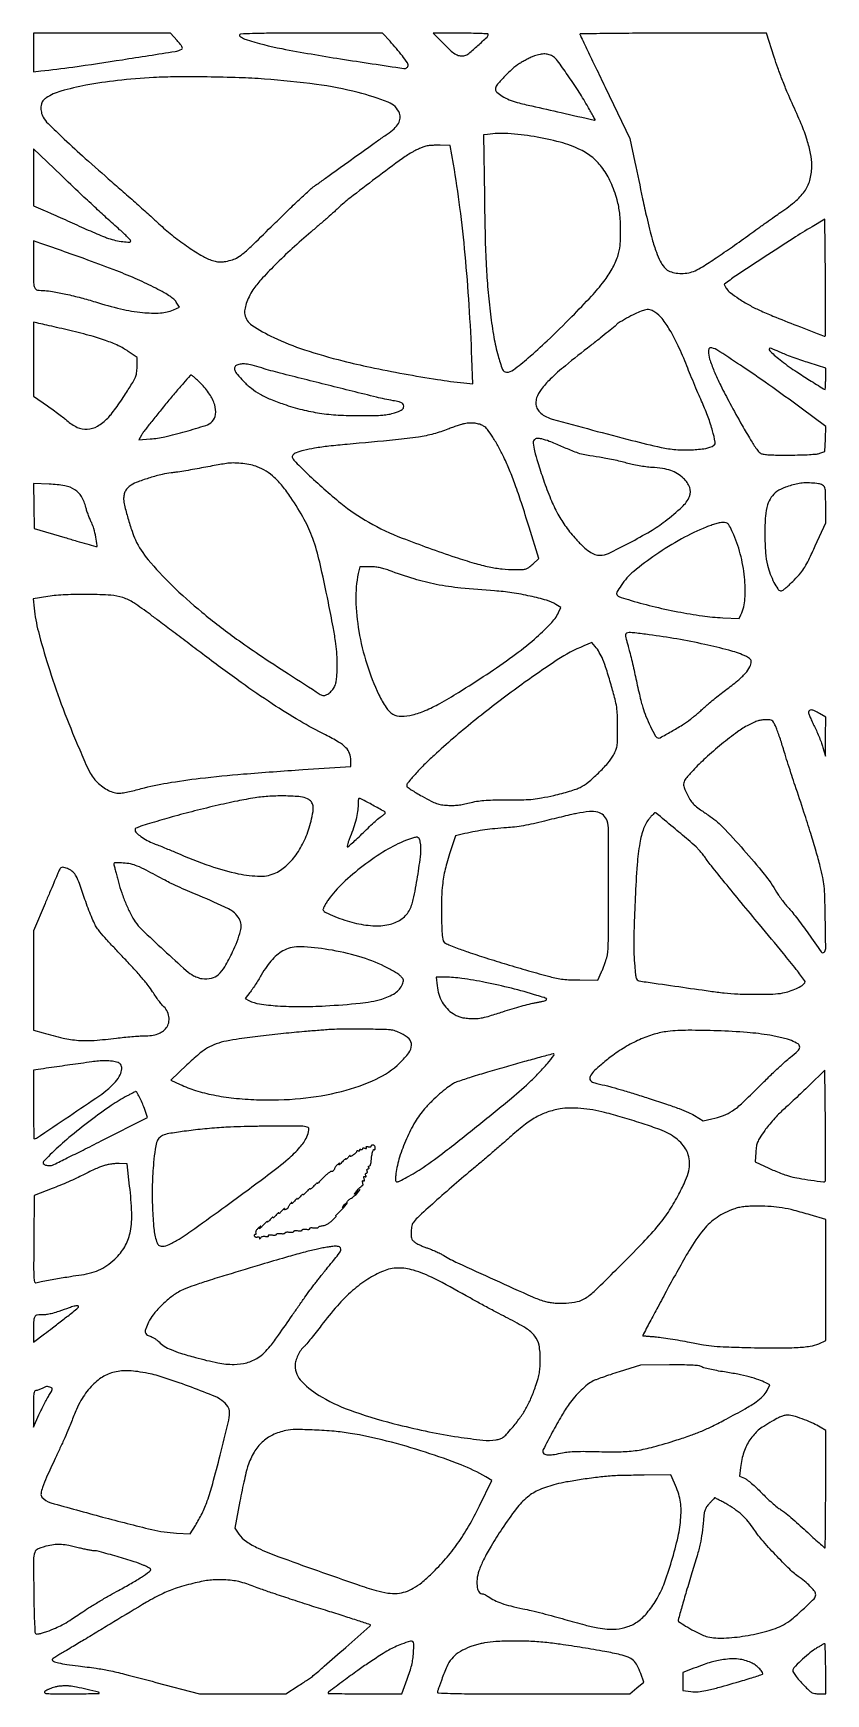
# Model space of a CAD drawing. Extents: x 39 to 593, y 49 to 1210.
import ezdxf

# ---------------------------------------------------------------- set-up
doc = ezdxf.new("R2010")
doc.units = 0

msp = doc.modelspace()

# ---------------------------------------------------------------- linework, layer by layer
for points in [[(39, 1196.547115), (39, 1183.09423), (44.25, 1183.625499, 0.010287), (66.618805, 1186.35505, 0.002951), (101.142303, 1191.498656, 0.000776), (138.151852, 1197.294964, 0.088555), (142.788783, 1198.901673, 0.299565), (143.129861, 1199.559268, 0.102192), (142.788599, 1200.634545, 0.044915), (141.660163, 1202.281281, 0.010445), (139.468397, 1204.823926), (134.814661, 1210), (86.907331, 1210), (39, 1210)], [(183, 1208.580367, 0.213901), (183.295824, 1207.920506, 0.041955), (184.361119, 1207.120647, 0.036799), (185.886979, 1206.313406, 0.023958), (187.75, 1205.601208, 0.032397), (212.56858, 1199.198879, 0.00816), (253.71347, 1192.078022, 0.002211), (298.046514, 1185.349179, 0.457715), (301, 1187.899589, 0.159579), (300.519842, 1189.365734, 0.005817), (296.94887, 1194.116045, 0.010943), (292.766948, 1199.307305, 0.010641), (288.323652, 1204.360184), (283.147305, 1210), (233.073652, 1210, 0.000846), (205.313312, 1209.953042, 0.00624), (192.068061, 1209.742912, 0.004879), (183.808054, 1209.428048, 0.400265)], [(326.025028, 1202.462698, 0.012843), (331.202439, 1197.503593, 0.059374), (334.572797, 1195.099642, 0.101565), (337.462266, 1194.210482, 0.085708), (340.658056, 1194.450313, 0.113866), (343.397844, 1195.851215, 0.008401), (349.797415, 1201.421383, 0.005873), (356.210551, 1207.333412, 0.206431), (357, 1209.164062, 0.399402), (356.677658, 1209.50322, 0.001844), (351.352664, 1209.754443, 0.006789), (345.146729, 1209.939917, 0.004075), (337.775028, 1210), (318.550055, 1210)], [(421.166667, 1209.118081, 0.021117), (421.461691, 1208.427215, 0.000044), (426.473493, 1197.942717, 0.000308), (432.121766, 1186.148133, 0.000192), (438.764375, 1172.312727), (456.028749, 1136.389292), (459.514897, 1119.944646, 0.000425), (464.981235, 1094.266719, 0.002719), (467.832308, 1081.275544, 0.005377), (469.810568, 1072.910675, 0.009618), (471.641743, 1066.088068, 0.012847), (474.585247, 1056.807938, 0.036372), (477.264255, 1050.568264, 0.053775), (480.011397, 1046.426996, 0.101824), (483.125446, 1043.936002, 0.070784), (487.216091, 1042.532976, 0.047086), (492.159561, 1042.062054, 0.046338), (497.210734, 1042.526745, 0.06055), (501.631161, 1043.919864, 0.034711), (506.790193, 1046.709172, 0.005579), (516.389478, 1052.946298, 0.005992), (527.782254, 1060.729465, 0.004649), (540, 1069.463263, -0.00183), (545.456842, 1073.410741, -0.001351), (551.524099, 1077.74127, -0.001365), (557.280288, 1081.802764, -0.003061), (561.677783, 1084.847634, 0.027304), (572.36173, 1093.038709, 0.069583), (578.808436, 1100.342111, 0.086627), (582.192315, 1108.097846, 0.062387), (583.268582, 1117.5, 0.045264), (582.426313, 1125.802325, 0.02854), (580.02703, 1135.252472, 0.022116), (575.867588, 1146.649955, 0.010218), (569.510118, 1161.095639, -0.010101), (566.350384, 1168.270738, -0.00587), (562.833711, 1177.002277, -0.005866), (559.513526, 1185.839016, -0.009848), (556.959261, 1193.345639), (551.655903, 1210), (486.244618, 1210, 0.001186), (460.508893, 1209.938941, 0.002201), (439.626451, 1209.747903, 0.000221), (421.421882, 1209.493139, 0.519889)], [(389.402309, 1194.13029, 0.019432), (387.062542, 1193.165405, 0.010067), (384.215137, 1191.789493, 0.009994), (381.342002, 1190.256069, 0.014957), (378.902309, 1188.793151, 0.039485), (373.734024, 1184.872432, 0.021344), (368.00077, 1179.306398, 0.01551), (362.999436, 1173.678266, 0.175644), (362, 1170.920976, 0.21885), (363.020675, 1168.70076, 0.04045), (366.756377, 1165.987708, 0.038888), (371.768163, 1163.444829, 0.035102), (377.286075, 1161.606314, 0.006672), (387.457672, 1159.137611, 0.001003), (407.939099, 1154.498346, 0.000051), (431.277203, 1149.26368, 0.255097), (431.721185, 1149.390867, 0.33425), (431.750049, 1149.585656, 0.000665), (430.161801, 1152.497272, 0.004002), (428.325456, 1155.790217, 0.002425), (426.102043, 1159.659495, 0.011365), (419.807009, 1169.946872, 0.008726), (412.48458, 1180.899275, 0.005284), (405.454391, 1190.802393, 0.090963), (402.589571, 1193.533268, 0.065772), (399.73228, 1194.908868, 0.068128), (396.649996, 1195.473848, 0.060832), (393.240128, 1195.213261, 0.038642)], [(123, 1178.973273, 0.013207), (97.720657, 1176.871793, 0.019548), (75.725361, 1173.582557, 0.021461), (58.18327, 1169.466909, 0.079713), (47.90685, 1164.723399, 0.032222), (46.141918, 1163.365011, 0.079664), (45.103693, 1162.110707, 0.081237), (44.521123, 1160.610095, 0.034502), (44.220876, 1158.467356, 0.036815), (44.227067, 1156.623442, 0.032858), (44.499379, 1154.727412, 0.033528), (45.007959, 1152.927443, 0.043714), (45.720876, 1151.372042, 0.069655), (49.197164, 1146.857899, 0.005131), (60.487691, 1136.014163, 0.006467), (75.21265, 1122.514305, 0.003501), (93.657454, 1106.268827, -0.001772), (102.936552, 1098.152958, -0.001588), (112.504429, 1089.670343, -0.001592), (121.045816, 1082.000217, -0.004985), (126.71952, 1076.768827, 0.020816), (135.720509, 1068.981937, 0.016125), (146.12336, 1061.24738, 0.015915), (156.071181, 1054.79713, 0.051105), (163.201658, 1051.428851, 0.033106), (166.874114, 1050.400608, 0.054684), (170.076723, 1050.087196, 0.048426), (173.533455, 1050.46368, 0.02043), (178.068499, 1051.602926, 0.0679), (182.000396, 1053.3709, 0.037657), (186.24759, 1056.489975, 0.015826), (192.694995, 1062.381299, 0.00174), (207, 1076.405595, -0.002816), (216.365087, 1085.54744, -0.003644), (225.065625, 1093.823778, -0.002764), (232.440666, 1100.66136, -0.03225), (235.5, 1103.123174, 0.002195), (238.517978, 1105.266394, 0.000288), (244.90625, 1109.850932, 0.000335), (252.47597, 1115.297639, 0.00028), (260.5, 1121.086241, -0.000876), (268.591458, 1126.908837, -0.000996), (276.364965, 1132.458564, -0.000903), (282.985751, 1137.147461, -0.00557), (286.423285, 1139.515737, 0.037589), (291.154344, 1143.242974, 0.073431), (294.173039, 1146.962334, 0.09922), (295.439308, 1150.571925, 0.133866), (295.004557, 1153.988999, 0.203341), (287.130049, 1161.730577, 0.031874), (265.953653, 1168.559467, 0.028616), (236.834287, 1174.190055, 0.015462), (200.5, 1177.940943, 0.009667), (182.739986, 1178.876241, 0.004991), (160.499452, 1179.394556, 0.004932), (138.76889, 1179.469646, 0.01253)], [(356.608981, 1139.270138), (353.717961, 1138.83994), (354.309378, 1096.16997, 0.002442), (354.847995, 1067.438219, 0.006958), (355.599078, 1047.442868, 0.00912), (356.761103, 1030.798307, 0.008053), (358.567446, 1013.5, 0.01348), (360.95355, 997.397232, 0.024646), (363.893796, 984.452551, 0.023216), (367.025818, 974.971387, 0.310794), (369.89101, 973, 0.164572), (374.628028, 974.602563, 0.013432), (384.953596, 982.940516, 0.014466), (398.313813, 995.019885, 0.00618), (415.5, 1011.898904, 0.008159), (429.211682, 1026.160605, 0.024523), (437.913493, 1036.483679, 0.035067), (443.644878, 1045.207943, 0.044462), (447.595157, 1054, 0.062998), (449.215173, 1061.69205, 0.02327), (449.60599, 1072.785879, 0.023555), (448.933958, 1084.276579, 0.042895), (447.148098, 1093.5, 0.035078), (442.72447, 1105.72785, 0.053421), (437.079791, 1115.496007, 0.06011), (430.083209, 1122.994265, 0.063732), (421.632235, 1128.442446, 0.044915), (407.253196, 1133.782088, 0.025203), (389.030505, 1137.769138, 0.025226), (370.820848, 1139.864513, 0.053011)], [(39, 1109.240567), (39, 1089.297409), (47.25, 1085.735011, -0.001917), (51.461302, 1083.897353, -0.000634), (57.629687, 1081.168139, -0.000632), (64.460743, 1078.125022, -0.000717), (71, 1075.190729, 0.002725), (77.300864, 1072.393751, 0.003027), (83.415625, 1069.763168, 0.002801), (88.656809, 1067.580442, 0.015742), (91.5, 1066.518273, 0.028307), (96.372332, 1065.172709, 0.024621), (101.597698, 1064.310038, 0.017407), (106.171504, 1063.945312, 0.427386), (107, 1064.737528, 0.190802), (106.751798, 1065.364269, 0.005481), (104.725203, 1067.474837, 0.010361), (102.223666, 1069.920038, 0.00686), (99.256011, 1072.627431, -0.002661), (90.162966, 1080.784176, -0.003189), (81.693564, 1088.562248, -0.002527), (71.887515, 1097.776718, -0.000951), (58.25, 1110.771291), (39, 1129.183726)], [(313.455978, 1131.085818, 0.032979), (311.893383, 1130.590119, 0.009574), (309.556568, 1129.623356, 0.00958), (306.959553, 1128.430495, 0.0101), (304.455978, 1127.158963, 0.036124), (297.067965, 1122.502806, 0.002858), (278.473126, 1108.649896, 0.003422), (260.248363, 1094.713346, 0.025578), (252, 1087.611674, -0.00905), (249.397006, 1085.216327, -0.001719), (244.5625, 1080.956058, -0.001834), (238.88131, 1076.020939, -0.001684), (233, 1070.984137, 0.009364), (219.929226, 1059.437518, 0.010723), (207.889704, 1047.908595, 0.010986), (198.039649, 1037.620325, 0.040227), (192.501675, 1030.503242, 0.029141), (189.76453, 1025.751228, 0.035607), (187.800125, 1021.014557, 0.039826), (186.738564, 1016.720155, 0.08813), (186.782547, 1013.357202, 0.202407), (191.806072, 1005.826796, 0.035329), (207.00765, 997.274734, 0.031111), (228.469886, 988.711919, 0.017533), (255.407776, 980.897052, 0.010721), (274.588364, 976.489876, 0.005925), (298.18716, 971.888639, 0.005918), (321.556602, 967.904163, 0.012316), (339.876268, 965.46421), (346.252537, 964.774316), (345.580855, 982.637158, 0.006546), (343.692301, 1019.871746, 0.007699), (340.899197, 1055.078793, 0.008185), (337.227802, 1088.03739, 0.010214), (332.694373, 1118.5), (330.48741, 1131.5), (323.493705, 1131.667392, 0.010404), (320.592877, 1131.676451, 0.010048), (317.660219, 1131.565604, 0.010012), (315.083212, 1131.364453, 0.035848)], [(583.5, 1074.672268, 0.009754), (570.255959, 1066.554703, 0.002807), (550.089009, 1053.485938, 0.002105), (530.135711, 1040.275465, 0.021702), (522.170097, 1034.438033, 0.330955), (522.113408, 1034.221237, 0.015753), (522.434869, 1033.49154, 0.020623), (522.908935, 1032.597821, 0.012775), (523.534716, 1031.587361, 0.085196), (526.313379, 1028.604795, 0.016935), (532.281175, 1024.371945, 0.018078), (539.422577, 1020.023827, 0.019434), (546.692165, 1016.313791, 0.012766), (556.033495, 1012.281493, 0.002555), (572.905473, 1005.60397, 0.000261), (591.909914, 998.205971, 0.297353), (592.706983, 998.373649, 0.198481), (592.835493, 998.683173, 0.000083), (592.853184, 1010.531759, 0.001208), (592.838846, 1023.718364, 0.000732), (592.761348, 1039.319616), (592.5, 1079.94987)], [(39, 1048.06277, 0.004056), (39.102661, 1035.406795, 0.098742), (39.843879, 1031.980839, 0.253876), (41.809668, 1030.443706, 0.040598), (46.842916, 1030.013655, -0.044456), (52.322766, 1029.502901, -0.009473), (61.711003, 1027.592623, -0.010114), (72.237621, 1025.017614, -0.011251), (82.281353, 1022.100818, 0.019325), (99.965894, 1017.273238, 0.03181), (115.254341, 1014.739354, 0.038327), (127.785499, 1014.438165, 0.090948), (136.824676, 1016.592635), (141.149352, 1018.5), (138.823991, 1022, 0.065245), (137.073838, 1024.008676, 0.032122), (134.391435, 1026.088529, 0.02207), (130.440596, 1028.517252, 0.007503), (124.499315, 1031.701887, 0.015255), (111.802545, 1037.780909, 0.010906), (97.259454, 1043.830661, 0.006919), (77.044491, 1051.406485, 0.001788), (44.25, 1063.049493), (39, 1064.892277)], [(463.897471, 1015.624643, 0.031257), (459.784595, 1013.857791, 0.009613), (453.815345, 1010.693228, 0.005289), (447.856347, 1007.302863, 0.122956), (446.470411, 1005.952123, -0.084025), (445.887133, 1005.28874, -0.000844), (440.988707, 1001.325772, -0.002725), (435.304442, 996.793781, -0.001761), (428.676446, 991.60593, 0.005678), (410.948719, 977.50478, 0.021584), (400.375311, 968.109572, 0.034632), (393.984272, 960.995845, 0.093169), (390.875617, 954.979184, 0.073722), (390.330022, 951.214409, 0.104204), (391.037135, 947.911707, 0.097663), (393.068743, 945.025161, 0.058244), (396.433314, 942.486212, 0.065284), (401.678581, 940.270353, 0.001282), (429.856727, 932.569979, 0.003479), (457.41723, 925.319693, 0.008308), (478, 920.420696, 0.035538), (488.167959, 918.925469, 0.028674), (499.209713, 918.730796, 0.028302), (509.073211, 919.683531, 0.105338), (514.874179, 921.885501, 0.310256), (515.792737, 924.079912, 0.015683), (513.87802, 932.02051, 0.02162), (510.839367, 941.467266, 0.016617), (506.742628, 951.5, -0.004204), (504.434206, 956.775167, -0.00194), (501.515316, 963.675, -0.001921), (498.502414, 970.953217, -0.002667), (495.8624, 977.5, 0.013921), (489.831466, 991.536397, 0.025944), (484.056265, 1002.481344, 0.031911), (478.582955, 1010.461015, 0.088283), (473.525117, 1014.984477, 0.028877), (470.986514, 1016.357632, 0.093195), (469.136624, 1016.834417, 0.082796), (467.120479, 1016.63453, 0.019808)], [(39, 982.096305), (39, 956.154506), (48.75, 949.432527, -0.004869), (52.765923, 946.60573, -0.004714), (56.769941, 943.670974, -0.004661), (60.244648, 941.022625, -0.017275), (62.360436, 939.258104, 0.072087), (69.611658, 934.447614, 0.126043), (76.645665, 933.087155, 0.120248), (83.698832, 935.261669, 0.06222), (91.014744, 940.971104, 0.029515), (93.266386, 943.513511, 0.007955), (96.527486, 947.804171, 0.008027), (100.081217, 952.803805, 0.008235), (103.441672, 957.872883, 0.004178), (108.434294, 965.825882, 0.037973), (110.311131, 969.46357, 0.068409), (111.133679, 972.508913, 0.028994), (111.426928, 976.738171), (111.5, 983.230576), (105.304574, 987.500968, 0.040983), (98.287064, 991.533628, 0.025287), (89.473501, 995.147155, 0.019223), (77.991454, 998.700088, 0.008369), (62.5, 1002.571814, -0.000021), (55.057465, 1004.300426, -0.00003), (48.420312, 1005.842698, -0.000017), (42.819649, 1007.144681, -0.000416), (41.25, 1007.511013), (39, 1008.038104)], [(511, 987.538095, 0.078505), (511.841078, 982.214259, 0.019825), (514.881663, 973.962057, 0.017222), (519.579159, 963.640725, 0.009413), (526.006126, 951.306903, 0.002836), (534.593411, 935.768351, 0.009587), (540.453128, 925.760945, 0.01144), (544.737506, 919.102721, 0.091537), (547.285862, 916.512328, 0.109583), (549.168598, 915.732431, 0.025612), (552.580185, 915.309948, 0.015532), (557.989232, 915.088408, 0.003251), (567.472506, 915.056442, 0.004959), (575.225337, 915.157606, 0.008759), (581.619716, 915.416607, 0.008674), (586.595377, 915.792224, 0.059057), (589, 916.306442), (592.5, 917.5), (592.788775, 926.23918), (593.07755, 934.97836), (575.788775, 947.82066, 0.005084), (553.206453, 964.241408, 0.008034), (533.478718, 977.809842, 0.004258), (516.810174, 988.680536, 0.143315), (512.301351, 990, 0.182358), (511.804463, 989.812544, 0.091008), (511.382149, 989.277048, 0.070875), (511.096087, 988.480413, 0.050852)], [(553.569263, 988.680101, 0.114973), (554.559034, 987.218815, 0.010363), (557.886015, 984.266619, 0.012376), (562.228431, 980.752879, 0.007626), (567.5, 976.825479, 0.012432), (572.794943, 973.20155, 0.003017), (581.723858, 967.487329, 0.000569), (591.569688, 961.285388, 0.141172), (592.560323, 961, 0.393141), (592.73775, 961.165012, 0.003371), (592.870845, 963.186801, 0.009212), (592.968392, 965.58995, 0.005536), (593, 968.44443), (593, 975.888859), (581.397176, 979.510935, -0.006573), (576.383512, 981.148692, -0.004936), (570.908735, 983.077615, -0.00499), (565.792806, 984.995091, -0.011414), (561.985174, 986.566505, 0.002087), (556.10549, 989.122417, 0.039979), (554.215336, 989.761341, 0.347008), (553.61577, 989.49218, 0.215032)], [(181.18054, 977.943143, 0.200899), (179.71581, 976.500271, 0.200064), (179.712759, 974.440942, 0.078118), (181.59242, 971.370672, 0.01628), (185.854549, 966.682456, 0.034437), (191.386155, 961.716533, 0.035932), (197.472242, 957.633764, 0.031465), (204.763885, 954.056093, 0.017724), (214, 950.602882, 0.019135), (226.889764, 946.839361, 0.024035), (239.089236, 944.394895, 0.022791), (251.979637, 943.047865, 0.014676), (267, 942.609216, 0.003606), (277.286465, 942.685008, 0.016582), (283.242327, 942.969572, 0.027703), (287.515808, 943.555665, 0.03197), (291.493848, 944.595212, 0.016709), (294.166494, 945.579713, 0.038359), (296.084081, 946.537035, 0.052969), (297.328791, 947.474563, 0.158598), (297.837628, 948.395388, 0.125142), (297.737726, 950.09428, 0.176635), (296.819606, 951.283658, 0.082471), (294.713877, 952.171889, 0.014166), (290.453706, 953.063313, -0.015558), (278.861693, 955.5226, -0.000979), (244.984828, 963.889247, -0.001087), (211.412121, 972.328131, -0.013193), (198.627011, 975.932916, 0.009794), (191.850214, 977.893471, 0.036845), (187.507559, 978.721323, 0.057994), (184.223865, 978.717575, 0.066187)], [(132.201005, 951.558858, 0.002817), (125.917293, 943.878141, 0.003852), (120.350877, 936.885958, 0.00253), (115.756255, 930.960842, 0.044349), (114.452885, 928.908889), (112.793536, 925.700063), (120.646768, 926.301477, 0.036926), (130.87735, 927.850313, 0.012862), (145.326275, 931.536562, 0.008622), (159.461592, 935.797258, 0.118785), (164, 938.557766, 0.172224), (166.367401, 943.499412, 0.100537), (165.738933, 950.113362, 0.075205), (162.133127, 957.669105, 0.046994), (155.885124, 965.25, 0.007613), (153.623572, 967.453246, 0.011233), (151.567066, 969.310938, 0.006668), (149.802192, 970.793995, 0.173075), (149.224889, 971, 0.215168), (148.617775, 970.726055, 0.000962), (143.83839, 965.289164, 0.004299), (138.436255, 959.011887, 0.002672)], [(340.331605, 936.953797, 0.022582), (338.235098, 936.44125, 0.007648), (335.234017, 935.51217, 0.007588), (331.944249, 934.382791, 0.008647), (328.831605, 933.199928, -0.029546), (318.771566, 929.850691, -0.028024), (308.208346, 927.640327, -0.013597), (292.282898, 925.670774, -0.001787), (258.352407, 922.530668, 0.006197), (245.564655, 921.23337, 0.012676), (235.58072, 919.838148, 0.015804), (227.909653, 918.316626, 0.042117), (222.602406, 916.607234, 0.118727), (220.332961, 914.945146, 0.311379), (220.144186, 913.036714, 0.071278), (222.440355, 910.000183, 0.004222), (230.717178, 901.932686, 0.019703), (253.853595, 881.44538, 0.042957), (273.405804, 868.083797, 0.036598), (296.83144, 857.042279, 0.01095), (334, 843.668206, 0.009668), (347.157913, 839.537885, 0.019911), (357.625077, 836.920727, 0.024318), (366.745294, 835.481012, 0.026992), (375.649191, 835, 0.007847), (381.128726, 835.086001, 0.067179), (383.543029, 835.489365, 0.092239), (385.453477, 836.492863, 0.020759), (388.252609, 838.89455), (392.427772, 842.789101), (385.631986, 864.64455, 0.003433), (380.209155, 881.671275, 0.007955), (375.849421, 894.353599, 0.010308), (371.935576, 904.515602, 0.014025), (367.963202, 913.5, 0.015025), (364.193522, 920.841045, 0.0177), (360.177733, 927.542862, 0.017056), (356.42547, 932.919055, 0.091941), (353.813673, 935.322986, 0.0669), (351.124433, 936.546615, 0.043286), (347.773077, 937.250056, 0.040395), (344.072529, 937.396784, 0.038394)], [(389.121611, 925.646532, 0.208578), (388.446802, 923.312694, 0.024931), (389.42928, 917.902698, 0.019418), (391.627143, 909.909342, 0.005546), (395.652279, 897.691684, 0.015688), (400.660516, 884.41511, 0.027494), (405.736407, 873.828002, 0.030982), (411.460646, 864.777997, 0.028496), (418.409812, 856.235439, 0.017924), (423.557707, 850.98698, 0.042734), (427.821944, 847.582094, 0.058645), (431.612956, 845.650482, 0.088752), (435.248684, 845, 0.112735), (441.067886, 846.32894, 0.008376), (455.723061, 853.69589, 0.012594), (470.383811, 861.852916, 0.030348), (480.671378, 868.794717, 0.022783), (492.56825, 878.811849, 0.104763), (497.752814, 886.125848, 0.194866), (497.898159, 892.451969, 0.116561), (493.626799, 898.776356, 0.048242), (489.328733, 902.032264, 0.055211), (484.670299, 904.234373, 0.0461), (478.980246, 905.621616, 0.021709), (471.447994, 906.404684, -0.016938), (467.290892, 906.796824, -0.010819), (462.490811, 907.520134, -0.010818), (457.72525, 908.450655, -0.0169), (453.673707, 909.477701, 0.011517), (449.603083, 910.556345, 0.006144), (444.524821, 911.711738, 0.006112), (439.307086, 912.765065, 0.009473), (434.77687, 913.533514, -0.004778), (425.846283, 914.962255, -0.027386), (421.170623, 916.022327, -0.027518), (416.647961, 917.585277, -0.004853), (408.361729, 921.063874, 0.007825), (399.664345, 924.654419, 0.035526), (394.438037, 926.298903, 0.068419), (391.101265, 926.624265, 0.212789)], [(175, 909.312215, 0.014473), (172.856122, 909.012154, 0.001716), (168.121875, 908.192493, 0.00205), (162.499836, 907.175456, 0.00168), (156.5, 906.043794, -0.003589), (150.305349, 904.899867, -0.003592), (144.096396, 903.845278, -0.003513), (138.664514, 903.001899, -0.014231), (135.338795, 902.605782, 0.037546), (129.070189, 901.56104, 0.014099), (120.479583, 899.198324, 0.01352), (112.181139, 896.414795, 0.050262), (107.225074, 894.013945, 0.061911), (104.940633, 892.184617, 0.071527), (103.300694, 889.931174, 0.069682), (102.332859, 887.256204, 0.054763), (102.029035, 884.1849, 0.060613), (102.589384, 879.961019, 0.007302), (105.077066, 870.886806, 0.009144), (107.901808, 861.770246, 0.028608), (110.257592, 855.802162, 0.067935), (119.148521, 841.894912, 0.022844), (135.604946, 824.2358, 0.02108), (156.794702, 805.165458, 0.01694), (181.08378, 786.439821, 0.008479), (196.60369, 775.686208, 0.003761), (217.423843, 762.002061, 0.000746), (239.54813, 747.744715, 0.143715), (242.085563, 747, 0.13381), (244.242169, 747.587673, 0.05825), (246.628031, 749.395581, 0.054189), (248.759224, 751.937626, 0.062356), (250.177609, 754.765637, 0.049887), (250.733894, 757.032496, 0.015148), (251.125105, 760.553354, 0.013493), (251.358625, 764.923694, 0.008674), (251.404567, 770, 0.017672), (251.080773, 777.415175, 0.016838), (250.232841, 784.910266, 0.010393), (248.538159, 794.956724, 0.002325), (245.212354, 812.015451, 0.00684), (239.159738, 840.290788, 0.029728), (234.358913, 856.738335, 0.04049), (228.389265, 869.950553, 0.021026), (218.964073, 885.41509, 0.022437), (213.11082, 893.371442, 0.037712), (207.433085, 899.411076, 0.044091), (201.651949, 903.831164, 0.052437), (195.5, 906.878052, 0.037681), (191.012469, 908.167259, 0.021563), (185.447074, 909.072859, 0.021521), (179.787252, 909.499006, 0.035573)], [(39.223882, 879.523183), (39.5, 863.760662), (61, 857.403927, 0.000366), (69.27088, 854.965121, 0.000595), (76.298611, 852.907551, 0.000063), (82.581881, 851.076924, 0.055751), (82.888889, 851.023595, 0.477476), (83.602285, 851.804168, 0.009935), (82.584333, 857.722318, 0.018322), (81.216753, 863.647171, 0.051429), (79.69407, 867.617021, -0.017936), (78.613592, 869.95346, -0.00992), (77.454807, 872.876305, -0.009881), (76.396646, 875.88829, -0.015665), (75.623217, 878.511092, 0.06627), (72.543385, 886.051174, 0.122209), (67.991403, 890.808549, 0.097431), (60.979711, 893.528103, 0.032108), (49.941339, 894.76463), (38.947763, 895.285704)], [(573.5, 895.019149, 0.0297), (564.878837, 892.581967, 0.068639), (558.897236, 889.528803, 0.087593), (554.870205, 885.514976, 0.078351), (552.269751, 880.211987, 0.059724), (550.850563, 872.423057, 0.015553), (550.470482, 859.680134, 0.016144), (550.903949, 846.7729, 0.047347), (552.324025, 838, 0.025737), (554.28758, 831.796907, 0.028422), (556.82452, 826.036599, 0.025885), (559.449733, 821.487963, 0.204101), (561.425751, 820.156524, 0.186714), (562.658151, 820.379414, 0.030315), (564.691106, 821.796395, 0.024098), (567.365679, 824.130424, 0.008992), (570.897632, 827.650257, 0.01511), (575.516638, 832.719929, 0.038618), (578.447958, 836.727655, 0.028017), (581.217587, 841.818168, 0.005013), (585.75, 851.642752), (593, 867.781479), (593, 880.355556, 0.003316), (592.948622, 888.10181, 0.035288), (592.684859, 891.241555, 0.099192), (592.058223, 892.947128, 0.13317), (590.86582, 894.071811, 0.087078), (587.946206, 895.031828, 0.02237), (582.98553, 895.5257, 0.023657), (577.725707, 895.563529, 0.044032)], [(509.5, 864.687426, 0.03071), (492.132452, 856.405497, 0.023481), (474.222215, 845.342598, 0.023478), (458.80636, 833.690778, 0.070133), (449.945588, 823.919874, 0.016083), (446.998803, 819.265195, 0.256257), (446.943774, 817.461905, 0.193511), (448.451507, 816.146735, 0.009061), (455, 813.999351, 0.014977), (471.552273, 809.439811, 0.012205), (489.515115, 805.527795, 0.012516), (506.764863, 802.655531, 0.02258), (521.027122, 801.299194), (532.554245, 800.726258), (533.774449, 803.404316, 0.091594), (536.553874, 814.528179, 0.040915), (536.256783, 829.672961, 0.038861), (533.297233, 846.02212, 0.043813), (527.909654, 861.045079, 0.007654), (525.810274, 865.422217, 0.078967), (524.64996, 867.047073, 0.151721), (523.322151, 867.758583, 0.050656), (521.101962, 867.957923, 0.052244), (519.199513, 867.736101, 0.013575), (516.208076, 866.979858, 0.013652), (512.827039, 865.926328, 0.01355)], [(266.157728, 832.25, 0.058435), (264.440613, 813.713766, 0.035954), (266.549188, 791.872059, 0.034078), (272.050493, 769.020653, 0.035163), (280.562602, 747.37509, 0.03505), (285.544513, 738.573088, 0.113512), (290.382093, 733.978653, 0.13643), (296.1923, 732.418182, 0.060533), (304.129513, 733.453634, 0.038927), (313.025521, 736.485407, 0.023361), (323.065659, 741.372359, 0.015383), (336.254666, 749.108182, 0.004543), (355.971571, 761.754722, 0.013027), (374.201203, 774.372683, 0.019804), (389.285982, 786.350846, 0.021941), (400.597487, 796.985883, 0.080776), (406.212251, 805), (407.902654, 808.5), (404.340328, 810.653997, 0.065846), (397.813792, 813.508784, 0.016051), (386.402378, 816.407242, 0.016824), (373.553832, 818.785027, 0.02105), (361.5, 820.082806, -0.009187), (337.896702, 822.05902, -0.02242), (320.639185, 824.60967, -0.025798), (305.1733, 828.446164, -0.016475), (287.630941, 834.409514, 0.018302), (284.067748, 835.60628, 0.025033), (280.778264, 836.402124, 0.025722), (277.497615, 836.850687, 0.021117), (273.963805, 837), (267.165728, 837)], [(49.155176, 816.195615), (38.810353, 814.595236), (39.464735, 808.047618, 0.039057), (42.410687, 791.64293, 0.012566), (49.269104, 767.871831, 0.012127), (58.480465, 741.00336, 0.011342), (69.178691, 714, 0.002667), (74.96863, 700.502602, 0.016957), (78.176413, 693.76716, 0.03376), (80.710965, 689.5947, 0.051179), (83.494509, 686.392965, 0.03048), (87.514741, 683.061759, 0.04188), (91.521717, 680.619966, 0.047629), (95.391268, 679.126255, 0.069954), (99, 678.64151, 0.042891), (101.034119, 678.828941, 0.006827), (104.96577, 679.59024, 0.00752), (109.583722, 680.622708, 0.006522), (114.394111, 681.840979, -0.023728), (132.539252, 685.777553, -0.012196), (155.57178, 689.065645, -0.009035), (185.798049, 692.078281, -0.003621), (227.25, 695.152617), (261, 697.410093), (260.993411, 701.455046, 0.091259), (260.07257, 706.412864, 0.104143), (257.459476, 710.461131, 0.064716), (252.37595, 714.4131, 0.016642), (243.221051, 719.394007, -0.016539), (225.178467, 729.205624, -0.012431), (205.985456, 741.13224, -0.010475), (184.335506, 756.001676, -0.005926), (158.704602, 774.871629, -0.000015), (147.79193, 783.107461, -0.000014), (136.672602, 791.500244, -0.000014), (126.827861, 798.931826, -0.000048), (120.5, 803.709818, 0.016357), (109.141859, 811.718175, 0.066532), (101.540124, 815.376615, 0.062717), (93.029048, 817.017077, 0.013507), (78, 817.590367, 0.005554), (69.002648, 817.590422, 0.009304), (61.442771, 817.365758, 0.01092), (54.931811, 816.908227, 0.015374)], [(453, 789.357813, 0.0518), (453.102811, 788.36809, 0.006463), (453.574768, 786.256973, 0.007558), (454.207445, 783.758198, 0.006197), (454.956658, 781.107813, -0.010499), (455.909217, 777.623852, -0.003064), (457.229108, 772.224825, -0.003077), (458.640768, 766.126694, -0.003292), (459.945014, 760.14691, 0.003498), (461.260485, 754.127605, 0.003147), (462.705978, 747.910636, 0.003154), (464.072668, 742.351124, 0.009932), (465.086761, 738.64691, 0.025907), (467.294749, 732.382843, 0.016441), (470.475825, 725.327253, 0.010087), (473.811699, 718.866405, 0.178768), (475.547415, 717.343432, 0.219714), (477.232619, 717.455068, 0.004175), (485.106501, 721.828989, 0.010819), (492.786322, 726.401671, 0.022739), (498.5, 730.345504, 0.010699), (500.41783, 731.868085, 0.004466), (502.940625, 733.998812, 0.004416), (505.60148, 736.328369, 0.005707), (508, 738.515596, -0.012105), (510.767232, 740.974955, -0.004819), (514.675, 744.21805, -0.004766), (518.95988, 747.637546, -0.005977), (523, 750.722007, 0.012877), (531.507934, 757.405284, 0.037162), (536.908349, 762.599115, 0.056075), (539.998075, 766.940106, 0.127316), (541, 770.811115, 0.144963), (540.698857, 771.827978, 0.078111), (539.818133, 772.808668, 0.050742), (538.285514, 773.816627, 0.018526), (535.937054, 774.931733, 0.037265), (525.369497, 778.5722, 0.010547), (508.440151, 782.646516, 0.010532), (489.000003, 786.466311, 0.010739), (469.541536, 789.436581, 0.002773), (459.577689, 790.683069, 0.030928), (455.583869, 790.911258, 0.110886), (453.707231, 790.480496, 0.288718)], [(423.878823, 781.645872, 0.048073), (405.316124, 771.811931, 0.01193), (377.028171, 752.162499, 0.012443), (346.572014, 728.727188, 0.014824), (319.092977, 705.089934, 0.011527), (312.07172, 698.375282, 0.014102), (305.837921, 691.769865, 0.009052), (300.794887, 685.904522, 0.178186), (300.015922, 683.698084, 0.240328), (300.36987, 683.026432, 0.006595), (303.180302, 681.100001, 0.012228), (306.650787, 678.908409, 0.007914), (310.765922, 676.535963, 0.006871), (317.186403, 673.083238, 0.03444), (320.927295, 671.45374, 0.048677), (324.239967, 670.626634, 0.023219), (328.612874, 670.183588, 0.019953), (332.342125, 670.128981, 0.021718), (335.95912, 670.377821, 0.020577), (339.707344, 670.956839, 0.014805), (343.836378, 671.897625, -0.020739), (348.907854, 672.990016, -0.023033), (353.878168, 673.612676, -0.015565), (360.272772, 673.916263, -0.004078), (370.539868, 674, 0.004411), (381.800498, 674.099347, 0.019752), (388.385812, 674.476063, 0.023705), (394.351267, 675.341335, 0.00834), (402.816364, 677.129003, 0.008199), (408.40792, 678.504464, 0.008457), (413.89363, 680.049353, 0.008237), (418.59881, 681.545654, 0.035384), (421.310886, 682.676702, 0.05661), (426.857274, 686.30219, 0.019397), (434.01762, 692.7209, 0.019476), (440.675909, 699.695165, 0.054494), (444.566599, 705.210091, 0.027854), (446.285116, 708.769296, 0.061035), (447.097306, 711.678891, 0.033827), (447.423095, 715.610959, 0.003879), (447.4878, 724.5, 0.007375), (447.352135, 733.408303, 0.030485), (446.863264, 738.769894, 0.026924), (445.702603, 744.332165, 0.004885), (442.896027, 754.5, 0.00669), (439.674135, 765.200304, 0.021863), (437.142513, 772.145016, 0.0325), (434.681826, 777.13333, 0.044423), (431.804862, 781.231881), (429.5, 783.963762)], [(581, 735.25, 0.090238), (581.196921, 734.167762, 0.007949), (582.22232, 731.569423, 0.010202), (583.56745, 728.492864, 0.007768), (585.161089, 725.177822, -0.010718), (586.883783, 721.539505, -0.00816), (588.619111, 717.485548, -0.008261), (590.121659, 713.630138, -0.019105), (591.089847, 710.677822), (592.857515, 704.5), (592.928758, 718.207846), (593, 731.915692), (588.662142, 734.457846, 0.023226), (585.272189, 736.23844, 0.083741), (582.928283, 736.887419, 0.201422), (581.576973, 736.477532, 0.223296)], [(539.03001, 726.308927, 0.040767), (531.300865, 721.499758, 0.011896), (520.241431, 712.883283, 0.012422), (509.024831, 703.232462, 0.021418), (500.255024, 694.588395, 0.01391), (495.2029, 688.850989, 0.122155), (493.738779, 685.828096, 0.146468), (493.99793, 682.710277, 0.02282), (496.544072, 677, 0.034839), (498.675968, 673.400416, 0.051655), (501.056975, 670.616672, 0.034724), (504.596689, 667.691762, 0.007895), (511, 663.260341, -0.052468), (520.750551, 655.140102, -0.011521), (535.610571, 639.140701, -0.012383), (549.944367, 622.146774, -0.035932), (558.672657, 609.5, 0.018635), (560.397999, 606.805403, 0.010355), (562.688848, 603.646875, 0.010316), (565.143331, 600.541381, 0.016402), (567.382535, 598, -0.018751), (569.933122, 595.077658, -0.006032), (573.497761, 590.559899, -0.006007), (577.346384, 585.433063, -0.006694), (580.931694, 580.395401, 0.004612), (589.898987, 567.683883, 0.441669), (591.885095, 567.453677, 0.219266), (593.022302, 569.981966, 0.002095), (592.748856, 590.685135, 0.002411), (592.403627, 606.221083, 0.017292), (591.941571, 613.710273, 0.027582), (591.030957, 619.680971, 0.011983), (589.196377, 627.5, 0.007312), (586.313252, 637.956104, 0.004315), (582.580428, 650.360572, 0.003506), (577.803536, 665.379033, 0.001838), (571.660867, 684, -0.001651), (569.320293, 691.086332, -0.00132), (566.843483, 698.7375, -0.001334), (564.588852, 705.830596, -0.003381), (562.999201, 711, 0.005717), (561.644993, 715.331641, 0.005589), (560.182222, 719.664062, 0.005517), (558.813921, 723.437983, 0.020881), (557.834737, 725.75, 0.019563), (556.473199, 728.355763, 0.123874), (555.443018, 729.424342, 0.121408), (554.020383, 729.888798, 0.018485), (551.013517, 730, 0.038235), (548.338488, 729.795142, 0.036498), (545.682715, 729.184986, 0.02984), (542.710896, 728.07163, 0.014248)], [(194, 675.407966, 0.011971), (181.573554, 673.149521, 0.006163), (166.126957, 669.759381, 0.005956), (149.668204, 665.726621, 0.006769), (134, 661.462131, 0.00144), (120.144516, 657.445587, 0.012544), (114.04092, 655.489628, 0.021599), (110.681383, 654.154028, 0.295477), (110, 653.101674, 0.203391), (110.855043, 651.086666, 0.034459), (114.123363, 648.337775, 0.034766), (118.462899, 645.611708, 0.03259), (123.231163, 643.446598, -0.004069), (126.589507, 642.147066, -0.002182), (130.714779, 640.491181, -0.002172), (134.908585, 638.76523, -0.0034), (138.5, 637.240175, 0.017224), (162.57863, 627.792204, 0.034752), (182.21608, 622.357368, 0.045042), (197.685241, 620.640999, 0.118378), (208.517767, 623.008601, 0.076443), (216.428549, 628.460576, 0.054159), (223.440205, 636.675045, 0.04907), (229.141273, 647.103576, 0.040399), (233.150143, 659.141248, 0.018574), (234.527503, 665.813299, 0.080275), (234.552625, 669.847412, 0.134877), (233.327649, 672.574956, 0.09739), (230.735513, 674.698591, 0.10249), (225.776224, 676.167388, 0.016093), (215.546298, 676.694598, 0.018672), (204.20907, 676.490142, 0.025123)], [(266, 670.394345, -0.038644), (265.647307, 665.837801, -0.022148), (264.557914, 660.429992, -0.019986), (262.818523, 654.449657, -0.015841), (260.480698, 648.13723, 0.01006), (259.529634, 645.657634, 0.015569), (258.819089, 643.477011, 0.009866), (258.330609, 641.670827, 0.263292), (258.459058, 641.207608, 0.392832), (258.905062, 641.191199, 0.00275), (262.013404, 643.902878, 0.008308), (265.605205, 647.178978, 0.004994), (269.762955, 651.178999, -0.004522), (274.039473, 655.301061, -0.006006), (278.00693, 658.967247, -0.004363), (281.386509, 661.962688, -0.058736), (282.75, 662.893804, 0.028016), (283.611382, 663.407603, 0.035684), (284.339063, 663.978428, 0.038557), (284.855113, 664.524436, 0.171688), (285, 664.933945, 0.272555), (284.521282, 665.746913, 0.001511), (276.32905, 670.258678, 0.002656), (268.371705, 674.555046, 0.123056), (266.591154, 675, 0.36053), (266.357357, 674.806232, 0.014761), (266.173651, 673.647089, 0.019866), (266.042565, 672.160116, 0.012051)], [(419, 664.511603, 0.007012), (415.476696, 663.755151, 0.001699), (409.674329, 662.403232, 0.001742), (403.02871, 660.806548, 0.001731), (396.380695, 659.160354, -0.007245), (388.59198, 657.322608, -0.010538), (381.668944, 655.946986, -0.011897), (375.469453, 655.001912, -0.01656), (369.880695, 654.472937, 0.007701), (361.687436, 653.843661, 0.011951), (354.64511, 653.023372, 0.012607), (347.934744, 651.905505, 0.010095), (340.769331, 650.374695), (334.038662, 648.794036), (329.982543, 636.326524, 0.009992), (328.017575, 629.849511, 0.015237), (326.597787, 624.148951, 0.01612), (325.583852, 618.620471, 0.013351), (324.852731, 612.679506, 0.019362), (324.331935, 603.557208, 0.009209), (324.333195, 591.792851, 0.007181), (324.703653, 580.531801, 0.058107), (325.542609, 575.440975, 0.18866), (326.532987, 574.144528, 0.030823), (329.384192, 572.646056, 0.019255), (334.195722, 570.703299, 0.00398), (342.81669, 567.68002, 0.005356), (355.424262, 563.521345, 0.003629), (369.871306, 559.042096, 0.003506), (385.075622, 554.564844, 0.003753), (400, 550.404497, 0.016675), (404.842102, 549.265608, 0.021675), (409.344317, 548.565275, 0.018495), (414.413057, 548.189567, 0.008224), (421.113436, 548.051821), (433.726873, 548), (436.281037, 553.75, 0.009303), (437.333919, 556.244353, 0.007297), (438.385367, 558.985937, 0.007387), (439.288671, 561.565356, 0.017936), (439.858014, 563.5, 0.060555), (440.981868, 572.138196, 0.001501), (441.197883, 612.05184, 0.001165), (441.201166, 652.668566, 0.081561), (440.089073, 659.346775, 0.122772), (437.617852, 663.184499, 0.129263), (433.678203, 665.322838, 0.082572), (427.729857, 665.772239, 0.027032)], [(469.685998, 660.946263, 0.092564), (465.709451, 654.054627, 0.040689), (463.017831, 643.830004, 0.026045), (461.142797, 628.786008, 0.007612), (459.821141, 605.5, 0.001043), (458.975299, 584.036774, 0.007323), (458.738185, 573.573513, 0.013581), (458.883174, 566.002715, 0.01036), (459.438408, 557.731684, 0.005104), (460.00069, 552.009922, 0.04369), (460.500193, 549.487389, 0.117048), (461.232681, 548.195661, 0.15754), (462.398887, 547.544248, 0.013333), (467.347366, 546.693658, 0.000324), (490.298361, 543.391145, 0.000614), (512.170886, 540.285676, 0.005261), (521.973766, 539.011165, 0.020438), (531.523937, 538.265726, 0.0093), (544.049748, 538.034886, 0.008481), (556.111099, 538.241575, 0.038204), (563.11351, 539.01827, 0.033704), (567.764594, 540.226807, 0.028263), (572.501832, 542.108549, 0.027218), (576.485999, 544.228766, 0.122674), (578.332345, 546.083242, 0.303909), (578.250035, 547.69561, 0.004872), (572.445249, 555.318358, 0.007086), (563.41839, 566.601926, 0.001366), (546.732831, 586.750966, -0.001205), (533.974625, 602.147328, -0.001652), (522.573076, 616.067612, -0.001062), (513.055632, 627.817059, -0.019514), (510.190541, 631.667724, 0.013524), (508.379661, 634.163393, 0.009847), (506.238383, 636.841598, 0.009961), (504.105324, 639.302952, 0.021474), (502.347407, 641.090907, 0.012018), (496.874185, 645.958443, 0.002103), (486.310132, 654.832088, 0.00027), (474.432307, 664.713543, 0.175099), (473.639399, 665, 0.197108), (473.341112, 664.877657, 0.004869), (472.278622, 663.809215, 0.009802), (471.050783, 662.499818, 0.006429)], [(299.257958, 645.499879, 0.045411), (285.226859, 638.580421, 0.025827), (269.602671, 627.878578, 0.025867), (255.283007, 615.721006, 0.048881), (245.33352, 604.318903, 0.014888), (243.659654, 601.819005, 0.022561), (242.370619, 599.541991, 0.019256), (241.502402, 597.656387, 0.241162), (241.563479, 596.897288, 0.145756), (243.485306, 595.185189, 0.012198), (249.650295, 592.47721, 0.017014), (256.644426, 589.880801, 0.021536), (263.274113, 587.986117, 0.041886), (276.391994, 585.982356, 0.071168), (287.441847, 586.80422, 0.08995), (295.952122, 590.359797, 0.121702), (301.633307, 596.416566, 0.074895), (304.620266, 604.311645, 0.012617), (307.63027, 620.22469, 0.012657), (309.832576, 636.270447, 0.074206), (309.518233, 644.75, 0.089653), (308.674069, 646.965644, 0.24339), (307.284257, 647.818609, 0.100014), (304.806141, 647.503673, 0.010405)], [(95.385635, 627.871228, -0.004402), (95.7812, 626.449523, -0.000624), (96.565217, 623.517876, -0.000711), (97.483712, 620.046282, -0.000605), (98.443108, 616.381115, 0.020441), (100.687359, 609.013517, 0.016108), (103.693815, 601.233855, 0.016474), (107.01338, 594.070159, 0.032504), (110.192557, 588.667254, 0.054057), (114.740919, 583.320167, 0.00327), (130.147177, 568.927707, 0.002935), (145.867878, 554.602673, 0.063243), (151.007623, 551.034885, 0.020937), (152.533276, 550.319228, 0.017169), (154.217018, 549.68083, 0.017507), (155.807151, 549.201002, 0.043126), (157.007623, 548.992636, 0.076569), (163.462049, 549.426901, 0.126236), (168.306186, 551.894652, 0.081093), (172.722403, 557.28204, 0.018574), (178.257166, 567.71684, 0.042492), (183.85495, 582.339541, 0.20698), (182.752164, 590.940211, 0.145625), (175.295298, 597.829523, 0.018282), (155, 606.894808, -0.005677), (148.442581, 609.627715, -0.004773), (141.55625, 612.668137, -0.004818), (135.321024, 615.565235, -0.013251), (131, 617.766108, 0.002988), (117.845652, 624.809818, 0.023604), (111.585854, 627.7449, 0.047144), (106.949752, 629.163909, 0.036606), (101.715388, 629.84624, 0.004053), (97.050549, 630.071909, 0.08588), (95.679986, 629.891182, 0.322126), (95.205209, 629.260233, 0.075644)], [(56.52255, 623.75, -0.000319), (55.621405, 621.624421, -0.000024), (53.179563, 615.875716, -0.000033), (50.266105, 609.018905, -0.000025), (47.073577, 601.507756), (39, 582.515512), (39, 547.800101), (39, 513.08469), (45.75, 511.080137, 0.01659), (59.655255, 507.447983, 0.037675), (70.394922, 505.857705, 0.035936), (81.556103, 505.859373, 0.013871), (96.970141, 507.40175, -0.005981), (102.243933, 508.013649, -0.005213), (107.778197, 508.530514, -0.005248), (112.793337, 508.893249, -0.015428), (116.25226, 509, 0.029488), (121.63224, 509.317566, 0.055614), (125.862235, 510.303667, 0.067642), (129.189736, 512.015838, 0.073628), (131.8321, 514.513679, 0.112486), (133.560441, 518.161338, 0.093474), (133.698338, 522.462439, 0.089499), (132.24065, 526.678507, 0.092002), (129.411172, 530.072833, -0.056003), (128.461407, 531.059211, -0.006462), (126.618089, 533.526335, -0.007717), (124.501818, 536.532964, -0.006226), (122.319109, 539.82533, 0.02387), (119.122553, 544.29613, 0.009554), (114.34614, 550.112333, 0.008641), (108.48496, 556.742183, 0.006527), (101.829554, 563.82533, -0.004517), (95.795385, 570.195783, -0.005225), (90.166741, 576.374901, -0.004693), (85.507263, 581.698447, -0.030481), (83.356164, 584.536036, -0.037757), (81.710298, 587.463127, -0.010018), (79.53967, 592.366961, -0.009822), (77.22505, 598.212225, -0.008535), (75.025841, 604.422863, 0.005548), (71.193485, 615.454534, 0.038761), (68.854482, 620.651239, 0.081883), (66.544589, 623.604171, 0.08717), (63.454338, 625.583526, 0.019585), (60.344751, 626.74198, 0.145013), (58.78163, 626.787999, 0.191399), (57.671071, 625.96663, 0.038874)], [(214.513105, 568.93178, 0.050132), (210.181476, 566.198894, 0.039775), (206.102647, 562.455598, 0.034699), (202.1794, 557.598008, 0.022537), (198.314047, 551.5, -0.008036), (196.311656, 548.128676, -0.006718), (194.081284, 544.614004, -0.00679), (191.954566, 541.45467, -0.018382), (190.335135, 539.292354), (186.935513, 535.084708), (189.717756, 533.661919, 0.082123), (196.963366, 531.350274, 0.019069), (209.71811, 529.982593, 0.018059), (225.475416, 529.469112, 0.012736), (243.190811, 529.98314, 0.011661), (267.427129, 531.872503, 0.042856), (282.527517, 534.726213, 0.074348), (291.903311, 538.922882, 0.15339), (297.007829, 545.0189, 0.028476), (297.644693, 546.843847, 0.119627), (297.691601, 547.995605, 0.114585), (297.205908, 549.067072, 0.02511), (295.887536, 550.619726, 0.055676), (294.416184, 551.872606, 0.011591), (291.557589, 553.708736, 0.012034), (288.120647, 555.693561, 0.011107), (284.5, 557.566691, 0.043419), (266.573927, 564.487237, 0.030175), (245.385607, 569.254641, 0.028593), (225.740392, 571.301429, 0.128018)], [(321.266607, 543.996429, 0.052331), (322.441323, 538.048692, 0.055996), (324.811315, 532.617198, 0.058038), (328.232532, 528.015035, 0.064697), (332.508693, 524.511726, 0.026147), (335.290919, 522.974102, 0.044909), (337.765929, 522.034459, 0.039686), (340.573284, 521.483611, 0.015994), (344.469691, 521.161664, 0.026247), (349.019816, 521.170889, 0.037282), (353.030284, 521.691288, 0.023045), (358.136455, 522.993211, 0.004349), (367.319316, 525.87846, -0.004764), (373.745901, 527.891839, -0.005052), (380.085366, 529.742078, -0.004827), (385.574132, 531.227005, -0.02301), (388.752238, 531.899569, 0.007976), (391.136004, 532.329616, 0.007584), (393.545394, 532.842168, 0.007555), (395.661124, 533.359662, 0.026478), (396.99804, 533.784875, 0.145201), (397.809468, 534.400788, 0.444103), (397.686545, 534.998783, 0.055434), (396.015364, 535.747953, 0.003701), (390.99804, 537.318001, 0.012774), (373.193698, 542.251683, 0.0123), (354.935614, 546.337919, 0.012631), (338.513297, 549.162255, 0.036279), (326.982774, 550), (320.722223, 550)], [(245.5, 513.384785, -0.001444), (243.192945, 513.182057, -0.000254), (238.85625, 512.815815, -0.000275), (233.7704, 512.391728, -0.000247), (228.5, 511.957802, 0.005694), (213.957123, 510.600815, 0.004076), (197.724753, 508.76564, 0.003783), (182.868174, 506.849067, 0.016181), (174.059098, 505.353054, 0.032767), (166.689898, 503.344558, 0.05262), (160.792881, 500.591793, 0.041241), (154.680565, 496.188173, 0.012884), (146.273504, 488.626299), (135.138506, 478.079285), (141.591066, 475.030597, 0.035304), (152.388143, 470.832759, 0.025641), (164.887527, 467.654994, 0.022983), (179.081149, 465.484709, 0.016761), (195, 464.332507, 0.033281), (225.806665, 465.189187, 0.039404), (254.493992, 470.205307, 0.043911), (278.557643, 478.707703, 0.087001), (295.201531, 490.118059, 0.036722), (301.451831, 497.203537, 0.152819), (303.361589, 502.498561, 0.214011), (301.627377, 506.855577, 0.078617), (296.086563, 510.756414, 0.033784), (292.137083, 512.375087, 0.053034), (288.556717, 513.158652, 0.023728), (283.270079, 513.487039, 0.002135), (270, 513.62396, 0.001738), (261.857066, 513.644893, 0.002214), (254.346875, 513.604836, 0.001725), (248.051201, 513.521656, 0.018471)], [(482.5, 512.0327, 0.044579), (473.023921, 510.070363, 0.031347), (462.812638, 506.273709, 0.029841), (452.571892, 500.964249, 0.02951), (442.996136, 494.45552, 0.00802), (435.906524, 488.815398, 0.025368), (431.422191, 484.730792, 0.036455), (428.747884, 481.609404, 0.160234), (428, 479.335596, 0.167923), (428.526515, 477.812079, 0.125637), (429.945033, 476.721696, 0.042672), (432.995124, 475.710617, 0.004336), (440.435307, 473.998919, -0.017329), (443.555639, 473.195153, -0.001593), (451.217152, 470.90927, -0.002056), (460.33628, 468.115854, -0.00161), (470.209029, 465.01223, -0.003983), (481.780997, 461.231698, -0.008814), (490.532023, 458.122754, -0.010994), (497.045688, 455.513765, -0.035748), (501.180565, 453.390312), (507.313687, 449.664638), (513.404196, 450.922612, 0.038782), (521.424743, 453.23945, 0.059654), (527.833123, 456.558635, 0.039818), (534.893064, 462.228849, 0.008805), (546, 473.082488, -0.004665), (552.433134, 479.473893, -0.004752), (558.945025, 485.704299, -0.004622), (564.704732, 491.011814, -0.019588), (568.302212, 494.018303, 0.021707), (573.568407, 498.457381, 0.194163), (574.840861, 501.136181, 0.278994), (573.677994, 503.346849, 0.042196), (569, 505.653213, 0.023304), (566.234534, 506.591529, 0.009017), (562.325, 507.641914, 0.008905), (558.040264, 508.629945, 0.010885), (554, 509.394634, 0.022085), (538.134562, 511.325741, 0.01002), (517.243447, 512.516123, 0.009827), (496.725563, 512.869596, 0.028175)], [(84.5, 491.357975, 0.009532), (79.785527, 490.798073, 0.000487), (64.537272, 488.676513, 0.000722), (49.678132, 486.572458, 0.004751), (42.25, 485.437567), (39, 484.909374), (39, 460.954687, 0.002186), (39.040154, 451.769288, 0.003645), (39.164135, 444.036689, 0.000535), (39.33037, 437.222646, 0.406776), (39.558758, 437, 0.149077), (41.12898, 437.478807, 0.000269), (64.10519, 452.945454, 0.001141), (85.3386, 467.326057, 0.028982), (90.882059, 471.588817, 0.030965), (96.337255, 476.935907, 0.067218), (99.640113, 481.771352, 0.100997), (100.76049, 485.920851, 0.179878), (99.75, 489.263761, 0.165825), (97.983941, 490.453006, 0.031889), (94.147547, 491.231591, 0.031546), (89.442265, 491.577588, 0.027376)], [(369.703547, 487.429011, 0.003225), (356.559289, 483.612622, 0.004802), (345.113177, 480.089085, 0.003366), (335.74975, 477.038351, 0.053178), (332.703547, 475.648829, 0.029289), (328.112505, 472.556403, 0.017271), (322.993493, 468.366906, 0.016045), (317.686071, 463.397724, 0.014408), (312.508355, 457.921627, 0.049662), (305.940313, 448.900917, 0.028287), (299.782619, 436.884206, 0.028168), (294.962789, 424.104835, 0.045041), (292.483512, 412.714333, 0.010949), (292.209743, 410.050178, 0.039119), (292.205796, 408.338489, 0.073504), (292.433688, 407.331853, 0.309724), (292.91802, 407, 0.114954), (295.042933, 407.495076, 0.009403), (300.145549, 410.129612, 0.012913), (305.879962, 413.422368, 0.012502), (311.5, 417.041049, 0.015484), (327.001975, 428.297202, 0.004414), (350.357466, 446.718364, 0.004351), (373.312407, 465.485539, 0.016641), (387.109916, 477.767235, 0.013151), (392.95254, 483.627652, 0.013936), (398.363612, 489.677652, 0.006161), (402.977309, 495.273233, 0.406242), (402.869669, 496.408211, 0.2469), (402.530949, 496.484086, 0.000162), (392.974632, 493.900184, 0.001825), (382.304995, 490.969701, 0.001108)], [(581.402466, 474.216024, -0.002268), (576.634522, 469.6536, -0.001842), (571.48342, 464.805004, -0.00186), (566.702963, 460.371578, -0.004839), (563.219273, 457.226544, 0.019199), (560.087503, 454.231606, 0.010853), (556.515781, 450.379368, 0.010822), (553.077472, 446.332581, 0.01745), (550.348946, 442.726544, 0.008511), (546.900969, 437.641275, 0.046951), (545.359764, 434.716518, 0.061892), (544.59291, 431.918661, 0.021364), (544.168744, 427.74029), (543.773209, 420.980581), (553.136605, 416.565056, 0.00979), (557.16123, 414.762608, 0.008115), (561.512003, 412.998271, 0.008211), (565.553395, 411.511098, 0.021779), (568.5, 410.623333, 0.020561), (574.349898, 409.388901, 0.007522), (582.711355, 408.109734, 0.002071), (591.547153, 406.931, 0.232529), (592.635116, 407.301782, 0.197925), (592.793052, 407.681035, 0.000138), (592.832676, 418.921133, 0.001559), (592.834334, 431.475528, 0.000949), (592.761887, 446.311244), (592.5, 484.932048)], [(104.591996, 467.048393, 0.029649), (93.35451, 460.258211, 0.011532), (78.629311, 449.61458, 0.011647), (63.822778, 437.830184, 0.019482), (52.012391, 427.165146, 0.002994), (47.105344, 422.316324, 0.060098), (45.80989, 420.665378, 0.312445), (45.86915, 419.68538, 0.133934), (46.976494, 418.863585, 0.040792), (48.082169, 418.532886, 0.029292), (49.357496, 418.339464, 0.029774), (50.601685, 418.299113, 0.054753), (51.604402, 418.436847, 0.05233), (53.169312, 419.008917, 0.000663), (62.666737, 423.671433, 0.001933), (73.636104, 429.127427, 0.001265), (86.242281, 435.498456), (118.728746, 452.020093), (116.545024, 458.269521, 0.017729), (114.989867, 462.259907, 0.017419), (113.147497, 466.154068, 0.01), (111.328226, 469.510192, 0.269789), (110.486536, 470, 0.11577), (110.278849, 469.951259, 0.000803), (108.638094, 469.132965, 0.003059), (106.763264, 468.179781, 0.001946)], [(407.346687, 457.963875, 0.038639), (398.334019, 455.625782, 0.046196), (390.339338, 452.022989, 0.038049), (382.014655, 446.427655, 0.016514), (371.813977, 437.820636, -0.004496), (367.170848, 433.707886, -0.001753), (360.682856, 428.104131, -0.001735), (353.61672, 422.086565, -0.002154), (347, 416.539925, 0.004809), (333.083983, 404.748084, 0.004879), (319.465318, 392.74723, 0.002697), (307.470126, 381.849685, 0.062048), (304.477331, 378.325058, 0.068246), (303.909247, 377.130049, 0.025395), (303.435973, 375.327035, 0.024601), (303.112907, 373.282633, 0.027248), (303.006833, 371.285183, 0.020331), (303.123634, 368.51142, 0.089266), (303.544575, 366.93415, 0.104444), (304.454791, 365.729325, 0.033183), (306.256833, 364.361326, 0.028096), (307.877979, 363.418413, 0.012146), (310.131497, 362.340006, 0.011975), (312.59067, 361.305799, 0.015548), (314.892943, 360.483481, -0.019524), (317.361146, 359.579708, -0.010345), (320.348782, 358.278569, -0.01028), (323.353658, 356.819677, -0.015669), (325.892943, 355.419636, 0.025331), (335.626852, 350.295441, 0.002114), (361.543597, 338.419286, 0.001743), (387.947627, 326.565382, 0.034074), (396.328732, 323.502556, 0.025669), (399.543554, 322.746713, 0.022652), (402.955916, 322.285675, 0.019725), (406.819483, 322.094064, 0.011807), (411.4172, 322.156153, 0.0459), (419.30373, 323.178012, 0.091693), (425.068006, 325.638666, 0.045016), (431.815539, 331.05404, 0.004542), (446.543345, 345.489121, 0.004772), (465.290901, 364.56158, 0.018655), (476.307671, 376.872975, 0.02824), (483.867261, 387.107507, 0.026924), (490.357035, 398.288946, 0.012928), (495.044941, 408.088617, 0.046236), (497.279699, 414.657172, 0.068158), (497.820053, 420.074032, 0.059147), (496.939296, 425.716813, 0.073611), (494.982999, 430.098104, 0.050623), (491.608033, 434.375037, 0.0464), (487.088777, 438.250356, 0.040295), (481.720762, 441.435793, 0.029895), (475.541066, 444.013933, 0.005633), (463.937844, 447.913313, 0.006259), (450.835608, 451.97231, 0.007434), (438.363831, 455.464722, 0.023488), (430.255165, 457.203175, 0.020961), (421.705154, 458.254215, 0.021813), (413.704531, 458.548616, 0.042463)], [(170.5, 444.881237, 0.007588), (157.160589, 443.750168, 0.008629), (144.422943, 442.252755, 0.006702), (133.599011, 440.642542, 0.069221), (129.297366, 439.315153, 0.107368), (126.768416, 437.386856, 0.096222), (125.145706, 434.510048, 0.048556), (124.043218, 429.686175, 0.008696), (123.026201, 420.5, 0.017138), (122.108835, 404.863043, 0.015377), (122.213167, 388.622426, 0.015171), (123.187598, 374.211699, 0.055286), (125.080919, 365.254812, 0.032731), (125.774948, 363.538221, 0.11306), (126.519636, 362.607506, 0.124594), (127.551622, 362.143047, 0.043777), (129.182325, 362, 0.113228), (133.878642, 363.07732, 0.028174), (140.813709, 366.932174, 0.014464), (151.822723, 374.344569, 0.002151), (173.5, 390.011151, 0.002582), (202.759833, 411.582381, 0.016598), (217.126458, 423.04967, 0.03355), (225.327283, 431.064112, 0.076055), (230.053655, 438.309691, 0.054906), (231.655072, 443.199744, 0.381526), (230.500714, 445.205698, 0.079444), (226.300214, 445.8883, 0.002072), (207.25, 445.857772, 0.002712), (196.894223, 445.742088, 0.002493), (186.245312, 445.512246, 0.002489), (176.750703, 445.212639, 0.008223)], [(275, 431.716702, -0.234103), (274.84149, 431.396708, -0.110684), (274.412095, 431.19953, -0.073581), (273.76537, 431.158662, -0.043023), (272.99862, 431.29011, 0.028884), (272.172701, 431.455835, 0.134027), (271.694454, 431.395162, 0.316691), (271.535916, 431.144934, 0.126904), (271.662665, 430.736802, -0.084983), (271.827284, 430.329408, -0.357063), (271.71589, 430.110897, -0.167827), (271.346098, 430.08092, -0.028693), (270.664045, 430.298676, 0.053235), (270.02672, 430.468244, 0.096133), (269.488813, 430.447788, 0.14465), (269.136142, 430.247266, 0.194004), (269, 429.909598, -0.113538), (268.921216, 429.56712, -0.184509), (268.70625, 429.36538, -0.157566), (268.382252, 429.340647, -0.079467), (268, 429.5, 0.088621), (267.618194, 429.651081, 0.167455), (267.29375, 429.608064, 0.177706), (267.077418, 429.378351, 0.101261), (267, 429, -0.101261), (266.922582, 428.621649, -0.177706), (266.70625, 428.391936, -0.167455), (266.381806, 428.348919, -0.088621), (266, 428.5, 0.071422), (265.617363, 428.666749, 0.146914), (265.29375, 428.659184, 0.189231), (265.080211, 428.483247, 0.127587), (265, 428.174027, -0.16537), (264.839824, 427.702976, -0.030599), (264.229457, 427.002443, -0.029884), (263.381215, 426.238522, -0.023342), (262.376876, 425.511283, -0.012313), (261.199785, 424.780803, -0.085778), (260.568195, 424.54332, -0.456385), (260.365445, 424.70322, -0.133202), (260.463653, 425.146273, 0.250723), (260.462038, 425.340024, 0.463328), (260.326539, 425.367968, 0.038455), (259.797356, 424.883552, 0.009251), (259, 424, -0.011424), (258.201377, 423.122737, -0.051866), (257.676021, 422.675, -0.508187), (257.524042, 422.728451, -0.186888), (257.545063, 423, 0.559863), (257.445883, 423.153382, 0.165064), (257.112489, 423.03125, 0.028693), (256.250192, 422.250674, 0.009257), (255.063351, 421, -0.008643), (253.878857, 419.748724, -0.027226), (253.0265, 418.96875, -0.16978), (252.714156, 418.854632, -0.563943), (252.62347, 419, 0.010763), (253.026941, 419.840222, 0.489221), (252.949109, 419.988339, 0.212515), (252.696, 419.925916, 0.005161), (251.730684, 419.159695, 0.04315), (251.052637, 418.505511, 0.027916), (250.382578, 417.644366, 0.028029), (249.81799, 416.722225, 0.046536), (249.462948, 415.88326, -0.065093), (249.126577, 415.163793, -0.076079), (248.630323, 414.597071, -0.088073), (248.056192, 414.265262, -0.138194), (247.491398, 414.223565, 0.198942), (246.713751, 414.072554, 0.019186), (245.117939, 412.926227, 0.022059), (243.261273, 411.345149, 0.015636), (241.317176, 409.418909, -0.005247), (239.52991, 407.572915, -0.014102), (238.208796, 406.310034, -0.050198), (237.604005, 405.865027, -0.781869), (237.5, 405.970654, 0.480318), (237.445896, 406.120712, 0.259064), (237.222212, 406.080519, 0.025277), (236.379737, 405.318468, 0.007193), (235.150085, 404.051745, -0.009971), (233.904236, 402.782518, -0.029707), (232.985166, 401.98395, -0.1462), (232.598687, 401.835994, -0.57056), (232.484283, 402, 0.555185), (232.379678, 402.157682, 0.163753), (232.036722, 402.03125, 0.029674), (231.176603, 401.250368, 0.009651), (230, 400, -0.009505), (228.823954, 398.749491, -0.029335), (227.966167, 397.96875, -0.164801), (227.628089, 397.844157, -0.556254), (227.525549, 398, 0.391366), (227.462829, 398.193946, 0.297949), (227.227787, 398.178125, 0.038022), (226.52885, 397.562178, 0.01073), (225.537413, 396.5, -0.010939), (224.545357, 395.438048, -0.038528), (223.843555, 394.821875, -0.293216), (223.602999, 394.804269, -0.39368), (223.537413, 395, 0.39368), (223.471828, 395.195731, 0.293216), (223.231272, 395.178125, 0.038528), (222.52947, 394.561952, 0.010939), (221.537413, 393.5, -0.011568), (220.543483, 392.43872, -0.040013), (219.8331, 391.821875, -0.279966), (219.576027, 391.798909, -0.399668), (219.501823, 392, 0.068643), (219.613453, 392.403557, 0.595179), (219.495999, 392.489168, 0.098042), (219.153106, 392.234222, 0.013655), (218.574157, 391.55887, 0.016249), (217.971459, 390.764225, 0.019808), (217.462409, 389.98177, 0.018712), (217.090599, 389.300774, 0.1161), (217, 388.915859, -0.167799), (216.892567, 388.604749, -0.052419), (216.544118, 388.245217, -0.045715), (216.042029, 387.898065, -0.036808), (215.448062, 387.618443, -0.034234), (214.787447, 387.415562, -0.217079), (214.451404, 387.482981, -0.310815), (214.356213, 387.749895, -0.0577), (214.55781, 388.261454, 0.603951), (214.487558, 388.365033, 0.15247), (214.237263, 388.254927, 0.023568), (213.528472, 387.575617, 0.0075), (212.537413, 386.5, -0.010939), (211.545357, 385.438048, -0.038528), (210.843555, 384.821875, -0.293216), (210.602999, 384.804269, -0.39368), (210.537413, 385, 0.39368), (210.471828, 385.195731, 0.293216), (210.231272, 385.178125, 0.038528), (209.52947, 384.561952, 0.010939), (208.537413, 383.5, -0.010939), (207.545357, 382.438048, -0.038528), (206.843555, 381.821875, -0.293216), (206.602999, 381.804269, -0.39368), (206.537413, 382, 0.39368), (206.471828, 382.195731, 0.293216), (206.231272, 382.178125, 0.038528), (205.52947, 381.561952, 0.010939), (204.537413, 380.5, -0.009927), (203.548342, 379.436939, -0.036013), (202.860489, 378.821875, -0.317926), (202.646736, 378.812902, -0.380766), (202.59506, 379, 0.669197), (202.470341, 379.141814, 0.087814), (201.966759, 378.863271, 0.022805), (200.876342, 377.895228, 0.008277), (199.417394, 376.428157, -0.005438), (197.993134, 374.97961, -0.022951), (197.09136, 374.161021, -0.541127), (196.960121, 374.201736, -0.230089), (197, 374.428157, 0.001227), (198.062162, 375.90285, 0.553583), (198.023983, 375.995879, 0.221053), (197.856716, 375.950498, 0.000759), (196.214733, 374.563096, 0.041437), (195.37747, 373.724986, 0.050209), (194.748778, 372.809436, 0.058144), (194.40211, 371.954522, 0.160223), (194.433348, 371.313096, -0.069547), (194.549625, 370.810922, -0.117586), (194.487348, 370.385722, -0.152607), (194.259631, 370.105506, -0.147433), (193.909598, 370, 0.1243), (193.57163, 369.914663, 0.188383), (193.377757, 369.686224, 0.149328), (193.365698, 369.340464, 0.073123), (193.542134, 368.931826, 0.109884), (193.900093, 368.564485, 0.081902), (194.419289, 368.33511, 0.076891), (195.017004, 368.27569, 0.078162), (195.601151, 368.400442, -0.079069), (196.136768, 368.513819, -0.125667), (196.593586, 368.42158, -0.149452), (196.898617, 368.139704, -0.129608), (197.015313, 367.718615, 0.052332), (197.071033, 367.245091, 0.403838), (197.240518, 367.133692, 0.187063), (197.499677, 367.294731, 0.020104), (197.908945, 367.886911, -0.113081), (198.447553, 368.420856, -0.075765), (199.248114, 368.763684, -0.064262), (200.245977, 368.889089, -0.046422), (201.36337, 368.781367, 0.025643), (202.387511, 368.639541, 0.083784), (203.067026, 368.694596, 0.226267), (203.348877, 368.928672, 0.251689), (203.327689, 369.278805, -0.313194), (203.346829, 369.63648, -0.177918), (203.730961, 369.876324, -0.06665), (204.587193, 369.938852, -0.021384), (205.857952, 369.80754, 0.027815), (207.062276, 369.69872, 0.046491), (208.077023, 369.758065, 0.062201), (208.781594, 369.957294, 0.301406), (209, 370.286692, -0.293514), (209.211929, 370.616611, -0.066012), (209.88125, 370.821444, -0.0486), (210.850191, 370.887458, -0.029166), (212, 370.786692, 0.029166), (213.149809, 370.685927, 0.0486), (214.11875, 370.751941, 0.066012), (214.788071, 370.956774, 0.293514), (215, 371.286692, -0.293514), (215.211929, 371.616611, -0.066012), (215.88125, 371.821444, -0.0486), (216.850191, 371.887458, -0.029166), (218, 371.786692, 0.029166), (219.149809, 371.685927, 0.0486), (220.11875, 371.751941, 0.066012), (220.788071, 371.956774, 0.293514), (221, 372.286692, -0.293514), (221.211929, 372.616611, -0.066012), (221.88125, 372.821444, -0.0486), (222.850191, 372.887458, -0.029166), (224, 372.786692, 0.029166), (225.149809, 372.685927, 0.0486), (226.11875, 372.751941, 0.066012), (226.788071, 372.956774, 0.293514), (227, 373.286692, -0.290434), (227.209426, 373.61682, -0.067491), (227.865736, 373.823721, -0.049431), (228.817648, 373.892212, -0.029702), (229.947187, 373.794443, 0.024476), (231.089344, 373.683552, 0.066408), (231.898218, 373.752292, 0.163409), (232.279752, 373.981698, 0.32559), (232.305139, 374.315292, -0.342492), (232.340811, 374.649393, -0.153908), (232.752853, 374.873993, -0.062227), (233.614492, 374.933847, -0.022701), (234.833543, 374.811123, 0.024994), (236.047816, 374.694498, 0.037052), (237.115984, 374.724729, 0.041366), (237.924423, 374.876062, 0.248674), (238.225592, 375.159566, -0.195931), (238.514611, 375.492369, -0.033634), (239.300643, 375.826079, -0.032269), (240.331102, 376.11097, -0.023827), (241.5, 376.296695, 0.072916), (242.997097, 376.687751, 0.034906), (244.772197, 377.591362, 0.031386), (246.656839, 378.89013, 0.025722), (248.5, 380.498833, 0.006472), (249.919804, 381.908902, 0.027181), (250.713679, 382.811234, 0.512003), (250.668901, 382.967418, 0.241757), (250.418909, 382.934929, -0.649016), (250.293737, 383.01128, -0.150443), (250.441709, 383.336556, -0.016593), (251.593395, 384.551292, -0.005027), (253.418909, 386.317176, 0.014036), (255.347646, 388.251372, 0.02014), (256.93546, 390.077731, 0.016505), (258.106611, 391.642982, 0.204666), (258.254997, 392.354521, -0.181772), (258.349683, 392.935851, -0.050791), (258.896217, 393.697256, -0.044171), (259.73885, 394.495648, -0.034162), (260.781919, 395.212105, 0.024983), (261.986897, 396.007646, 0.01558), (263.319182, 397.051569, 0.015627), (264.571433, 398.165581, 0.02722), (265.526922, 399.17476), (267.5, 401.5), (265.026894, 399.5, -0.0059), (263.643766, 398.408207, -0.732936), (263.520467, 398.494118, -0.095388), (263.768405, 398.955675, -0.001765), (265.526894, 401.100794, -0.014674), (266.713872, 402.45537, -0.022971), (267.819568, 403.540403, -0.019159), (268.757424, 404.317162, -0.294503), (269.156741, 404.349414, 0.401728), (269.355282, 404.40474, 0.121559), (269.454812, 404.734531, 0.053637), (269.420295, 405.350275, 0.023156), (269.249218, 406.154992, -0.025901), (269.063111, 407.054644, -0.119045), (269.107888, 407.581548, -0.314906), (269.35082, 407.762005, -0.146617), (269.749218, 407.654992, 0.146617), (270.147615, 407.547979, 0.314906), (270.390548, 407.728436, 0.119045), (270.435324, 408.25534, 0.025901), (270.249218, 409.154992, -0.023599), (270.048002, 410.10561, -0.136619), (270.103872, 410.610748, -0.34044), (270.368998, 410.767095, -0.107948), (270.831022, 410.604434, 0.060363), (271.290422, 410.392076, 0.338347), (271.529702, 410.476744, 0.208053), (271.584723, 410.801291, 0.031032), (271.381557, 411.448062, -0.06055), (271.232753, 412.042076, -0.106526), (271.276919, 412.544118, -0.150272), (271.501689, 412.873856, -0.170157), (271.861626, 413, 0.163532), (272.223415, 413.121579, 0.151303), (272.452188, 413.440625, 0.109632), (272.502534, 413.92599, 0.062927), (272.361626, 414.5, -0.069008), (272.228143, 415.073683, -0.116977), (272.29762, 415.559375, -0.152575), (272.555236, 415.879387, -0.148627), (272.952028, 416, 0.095723), (273.34937, 416.076773, 0.173661), (273.593972, 416.29375, 0.171987), (273.646585, 416.618437, 0.093667), (273.5, 417, -0.066654), (273.328814, 417.382857, -0.139668), (273.325641, 417.70625, -0.191008), (273.485653, 417.918846, -0.137896), (273.774316, 418, 0.210786), (274.365147, 418.260658, 0.122965), (274.739546, 418.954019, 0.030699), (275.039715, 420.522967, 0.001885), (275.627958, 425.246936, -0.018972), (275.911924, 427.028571, -0.035485), (276.296841, 428.436148, -0.04766), (276.715692, 429.341955, -0.421615), (277.10045, 429.437919, 0.208293), (277.440525, 429.389002, 0.179514), (277.735757, 429.601155, 0.101759), (277.935717, 430.088118, 0.046737), (278, 430.774316, 0.077755), (277.886896, 431.497228, 0.090208), (277.559375, 432.110789, 0.10078), (277.072062, 432.520966, 0.125346), (276.5, 432.666667, 0.061458), (275.926423, 432.595898, 0.079927), (275.440625, 432.387615, 0.09765), (275.115434, 432.079009, 0.155454)], [(88, 418.137885, 0.019274), (85.274361, 417.12858, 0.006918), (81.471875, 415.489346, 0.006851), (77.348947, 413.575688, 0.008063), (73.5, 411.647662, -0.011377), (69.166631, 409.512784, -0.005338), (63.471875, 406.940028, -0.005286), (57.443428, 404.369305, -0.007397), (52, 402.209528), (39.5, 397.462744), (39.235444, 366.659364, 0.001015), (39.109774, 347.498987, 0.013504), (39.268315, 340.446505, 0.037498), (39.699882, 336.996431, 0.439073), (40.735444, 336.370135, -0.025603), (44.342648, 337.223613, -0.001802), (54.553818, 339.055701, -0.002811), (64.924651, 340.817831, -0.007084), (72.5, 341.951223, 0.034431), (79.782044, 343.451492, 0.046516), (86.059076, 345.849944, 0.047159), (91.719091, 349.337234, 0.036841), (97.149104, 354.100593, 0.072218), (103.42528, 362.656805, 0.077224), (106.830933, 372.454152, 0.055419), (107.730271, 385.3405, 0.019063), (106.249937, 404), (104.423564, 419.5), (98.961782, 419.71838, 0.027827), (96.41853, 419.678506, 0.017972), (93.489132, 419.363102, 0.017865), (90.556667, 418.832749, 0.025369)], [(258, 391.622445, -0.184603), (257.91885, 391.410139, -0.013803), (257.485937, 390.952641, -0.017649), (256.920402, 390.425681, -0.012436), (256.25, 389.872445, -0.001576), (255.120493, 388.99236, -0.377591), (255, 389, -0.377591), (254.99236, 389.120493, -0.001576), (255.872445, 390.25, -0.017685), (256.76332, 391.306759, -0.065617), (257.426111, 391.869516, -0.241985), (257.806605, 391.90695, -0.307699)], [(528.549339, 387.886769, 0.067621), (517.000101, 382.074711, 0.070202), (507.585136, 373.452976, 0.040658), (497.491334, 358.94627, 0.008345), (482.25, 331.694741, 0.000189), (475.635713, 319.379606, 0.000314), (470.067187, 308.986479, 0.000008), (465.030083, 299.570614, 0.123422), (465, 299.4506, 0.38638), (465.062214, 299.382111, 0.000318), (467.524171, 299.146723, 0.002806), (470.298012, 298.898997, 0.001686), (473.592921, 298.63455, -0.014791), (477.950602, 298.169601, -0.005009), (484.260938, 297.242385, -0.004977), (491.218388, 296.077693, -0.005699), (497.842921, 294.822779, 0.008363), (507.465807, 293.052922, 0.018095), (514.926299, 292.08531, 0.013962), (523.536508, 291.52597, 0.003261), (538, 291.085756, 0.004478), (558.913032, 290.773107, 0.014826), (572.677327, 291.098774, 0.021687), (582.172835, 292.019601, 0.070079), (588.25, 293.766907), (593, 295.887539), (593, 338.282717), (593, 380.677895), (582.231363, 383.842769, 0.008546), (570.889134, 386.966658, 0.021178), (562.460101, 388.757233, 0.02497), (554.775704, 389.660733, 0.017129), (546, 389.949142, 0.00825), (540.005786, 389.841814, 0.020811), (535.655118, 389.510435, 0.026786), (532.062573, 388.889327, 0.026618)], [(237.701173, 359.954698, 0.011718), (229.008197, 357.86687, 0.004802), (217.307733, 354.644417, 0.003083), (200.494429, 349.727286, 0.000824), (173.803814, 341.694545, 0.003472), (161.074108, 337.743846, 0.007792), (151.48126, 334.528059, 0.009314), (144.410327, 331.88537, 0.039873), (140.371993, 329.904676, 0.036714), (134.194808, 325.595638, 0.026775), (127.98883, 319.974077, 0.027233), (122.721917, 314.050454, 0.059232), (119.525963, 308.884249, 0.015907), (117.507461, 304.16103, 0.118138), (117.176379, 301.757161, 0.219388), (118.084572, 300.208014, 0.072587), (120.500939, 298.99969, -0.038341), (122.04466, 298.355334, -0.022137), (123.796133, 297.361023, -0.022027), (125.475456, 296.200651, -0.03419), (126.80241, 295.043744, 0.055017), (130.507102, 292.075522, 0.040155), (135.176279, 289.61324, 0.026501), (141.827881, 287.169908, 0.007857), (152.238328, 284.138811, 0.017429), (167.999256, 280.402609, 0.049029), (179.261224, 279.273514, 0.068899), (188.129782, 280.483848, 0.074462), (196.083524, 284.053597, 0.050408), (200.285605, 287.39126, 0.029611), (204.61616, 292.137709, 0.016646), (210.339419, 299.711488, 0.003403), (219.915524, 313.5, -0.002011), (224.388145, 319.978493, -0.002216), (228.77102, 326.213597, -0.002061), (232.560607, 331.507852, -0.011288), (234.683428, 334.312244, 0.00061), (236.382146, 336.459499, 0.000398), (238.337206, 338.941045, 0.0004), (240.239505, 341.363568, 0.000766), (241.762381, 343.312244, -0.003723), (243.330116, 345.29405, -0.00175), (245.384676, 347.833626, -0.001734), (247.555907, 350.479501, -0.002439), (249.512381, 352.823505, 0.020285), (253.000059, 357.318801, 0.135422), (253.962131, 359.953841, 0.331379), (253.038572, 361.42983, 0.098203), (250.25, 361.925516, 0.02706), (248.242505, 361.776758, 0.006927), (245.016907, 361.315864, 0.007036), (241.344867, 360.686098, 0.007088)], [(283.697765, 344.566668, 0.045121), (272.705611, 338.839802, 0.037351), (262.153657, 330.898593, 0.032123), (251.525671, 320.299381, 0.019368), (240.279695, 306.5, -0.004092), (236.623018, 301.722188, -0.004915), (233.102967, 297.290625, -0.004234), (230.071931, 293.614858, -0.032497), (228.527838, 292, 0.051632), (225.94692, 289.085674, 0.043717), (223.850637, 285.542504, 0.044982), (222.46245, 281.820282, 0.066866), (222, 278.377696, 0.198691), (226.598245, 267.263183, 0.066746), (240.823997, 256.382256, 0.047151), (263.42702, 246.140883, 0.022121), (294.24285, 237.04697, 0.010407), (315.566258, 232.235824, 0.012266), (335.937226, 228.601113, 0.011673), (353.212364, 226.365582, 0.063635), (362.61984, 226.570242, 0.046262), (365.374677, 227.248219, 0.077898), (367.471421, 228.364574, 0.046879), (369.761591, 230.449076, 0.007994), (373.664718, 234.875121, 0.01983), (379.11948, 241.802043, 0.028173), (383.355623, 248.395492, 0.027735), (386.870763, 255.503169, 0.018389), (390.137594, 264, 0.011438), (391.859529, 269.42399, 0.028024), (392.807434, 273.5, 0.028883), (393.277905, 277.583319, 0.012853), (393.447265, 283, 0.048589), (392.559165, 292.673482, 0.121299), (389.620079, 299.08079, 0.08907), (383.419303, 304.537239, 0.018743), (370.744156, 311.568727, -0.004244), (364.542367, 314.777651, -0.002117), (356.742792, 318.939922, -0.002101), (348.701341, 323.31881, -0.003093), (341.678114, 327.238361, 0.01098), (319.091465, 339.380447, 0.045251), (304.69712, 345.144033, 0.076922), (293.784615, 346.647056, 0.093635)], [(63.97234, 318.868247, -0.004324), (56.788658, 316.345669, -0.016403), (52.237391, 314.956471, -0.026005), (48.883562, 314.236545, -0.039884), (45.922857, 314, 0.032329), (41.688796, 313.725946, 0.213868), (39.925644, 312.643347, 0.139118), (39.148061, 310.31475, 0.011456), (39, 303.853648), (39, 294.921274), (46.75, 300.627654, 0.004977), (52.264415, 304.773237, 0.002161), (59.516524, 310.388996, 0.001934), (66.476854, 315.870602, 0.009488), (70.337132, 319.05629, 0.333084), (70.512074, 319.842965, 0.302802), (69.795968, 320.290447, 0.058435), (67.348022, 319.929804, 0.020838)], [(448.48597, 274.042127, 0.003353), (442.518212, 272.11129, 0.004188), (437.005182, 270.235263, 0.003403), (432.405766, 268.591807, 0.032033), (430.48597, 267.748193, 0.048117), (426.531668, 265.189936, 0.022834), (421.949716, 261.203137, 0.02211), (417.425751, 256.489513, 0.026138), (413.597211, 251.641061, 0.02222), (408.286289, 243.386126, 0.009255), (401.832708, 231.814801, 0.003191), (395.49382, 219.752846, 0.214158), (395.367699, 217.484175, 0.243631), (396.565159, 216.420205, 0.061877), (399.227778, 216.085932, 0.039439), (403.268097, 216.399869, 0.013805), (409, 217.46655, -0.028869), (413.124043, 218.1062, -0.015786), (418.23206, 218.436564, -0.011346), (424.986117, 218.506309, -0.004197), (434.5, 218.308784, 0.012452), (449.985851, 218.242973, 0.032049), (461.131399, 219.189585, 0.02997), (472.484294, 221.594259, 0.009746), (488.929319, 226.46839, 0.007918), (498.633231, 229.721553, 0.015182), (506.289, 232.687988, 0.014779), (513.883074, 236.166936, 0.007082), (523.429319, 241.055803, 0.005822), (536.672549, 248.275287, 0.024535), (544.339021, 253.079762, 0.041748), (549.077811, 257.009354, 0.080999), (551.981314, 260.963373), (554.01143, 264.942729), (551.255715, 266.366491, 0.03652), (546.188558, 268.532044, 0.018404), (539.532121, 270.547909, 0.01591), (531.512102, 272.387229, 0.010568), (522.213133, 274.007301, -0.007318), (516.799556, 274.914244, -0.00955), (511.87763, 275.910554, -0.007473), (507.808862, 276.879414, -0.082972), (506.285183, 277.549416, 0.109874), (504.309453, 278.295283, 0.020602), (500.438373, 278.687224, 0.013349), (494.341695, 278.888557, 0.00288), (483.785183, 278.894422), (463.5, 278.788844)], [(95.734467, 273.911949, 0.038514), (91.284046, 272.494357, 0.042206), (87.245025, 270.444087, 0.03902), (83.355106, 267.595465, 0.025802), (79.344793, 263.771051, 0.03001), (75.438619, 259.110138, 0.031642), (72.193175, 254.093987, 0.025336), (69.082026, 247.819845, 0.010734), (65.525357, 239.123012, -0.009471), (63.721651, 234.680564, -0.002903), (60.831746, 228.03926, -0.002904), (57.509741, 220.640984, -0.003176), (54.198355, 213.5, 0.004061), (48.159594, 200.416832, 0.023483), (45.355054, 193.340828, 0.045002), (44.283857, 188.972049, 0.213987), (44.95635, 186.552595, 0.152065), (51.139447, 182.534643, 0.003104), (87.28368, 172.600313, 0.006623), (121.706248, 163.855654, 0.045325), (139, 161.331331), (148.5, 160.814435), (152.191401, 166.657218, 0.027944), (156.859009, 175.049158, 0.028043), (160.555549, 183.899538, 0.018212), (164.317851, 195.927495, 0.004556), (169.560763, 215.826312, 0.002621), (175.197845, 238.539535, 0.051522), (176.166314, 245.665714, 0.165348), (174.865875, 249.936031, 0.080045), (170.788474, 254.032328, 0.062962), (164.224093, 257.637262, 0.00623), (147.382249, 264.053291, 0.00816), (130.293992, 270.005984, 0.029471), (119.159834, 272.967428, 0.014319), (111.872124, 274.236409, 0.025871), (105.840806, 274.793044, 0.030761), (100.596457, 274.681826, 0.037185)], [(45, 262.5, -0.025298), (43.914448, 261.950313, -0.021574), (42.720312, 261.480268, -0.022132), (41.595337, 261.147497, -0.055833), (40.75, 261.035435, 0.26499), (39.805418, 260.471382, 0.095177), (39.287216, 258.931536, 0.030833), (39.054259, 255.75453, 0.003191), (39.015479, 248.25), (39.030958, 235.5), (42.835173, 244, -0.007508), (44.521307, 247.620636, -0.006002), (46.443102, 251.471875, -0.006071), (48.308021, 254.993649, -0.015261), (49.775395, 257.5, 0.007493), (51.55024, 260.42631, 0.070997), (52.104078, 261.779619, 0.218039), (51.954863, 262.587415, 0.145915), (51.205702, 263.179715, 0.035196), (49.500823, 263.723666, 0.087114), (48.196516, 263.808164, 0.078222), (46.858073, 263.444614, 0.024496)], [(215.406712, 233.038401, 0.058321), (206.26489, 229.923284, 0.076355), (198.976932, 224.965735, 0.073329), (193.306506, 217.876333, 0.049058), (188.966862, 208.419275, 0.023044), (187.963041, 205.006834, 0.004371), (186.476842, 198.695652, 0.004659), (184.873122, 191.288288, 0.004262), (183.35754, 183.629752), (179.790112, 164.759504), (182.690418, 160.629752, 0.089129), (187.857629, 155.510419, 0.041979), (196.044078, 150.833528, 0.020739), (209.936346, 145.063439, 0.003319), (237.602613, 135.103605, 0.001692), (265.656574, 125.320608, 0.013688), (278.656019, 121.231262, 0.030634), (286.797601, 119.443494, 0.059481), (293.442019, 119.203634, 0.057454), (299.143433, 120.344658, 0.052396), (304.627248, 122.773867, 0.04174), (310.478106, 126.820847, 0.019453), (317.372387, 132.959182, 0.021925), (327.190004, 143.276305, 0.0252), (335.593033, 153.9624, 0.023758), (343.265368, 165.972813, 0.016094), (350.891624, 180.312916), (359.641423, 198.125833), (355.303672, 200.667924, 0.039277), (338.008743, 209.056014, 0.01564), (313.152863, 217.898473, 0.015483), (285.896297, 225.722811, 0.020168), (260.5, 231.08941, 0.020327), (249.32418, 232.519506, 0.010858), (235.424167, 233.423014, 0.009284), (222.268016, 233.747082, 0.054545)], [(555.541539, 239.542191, 0.010946), (549.655721, 235.977264, 0.033081), (545.877034, 233.207006, 0.041071), (542.959851, 230.316246, 0.025572), (540.018054, 226.5, 0.037189), (537.639128, 222.451371, 0.032068), (535.750312, 217.892473, 0.02995), (534.35299, 212.819671, 0.024066), (533.446658, 207.231292), (532.756228, 201.128695), (536.25166, 199.66821, -0.065662), (538.102611, 198.591364, -0.012038), (541.180893, 196.09124, -0.012753), (544.660245, 192.966815, -0.011288), (548.123547, 189.542184, 0.010541), (551.695259, 185.999787, 0.009797), (555.499837, 182.521669, 0.009829), (559.003542, 179.562442, 0.032303), (561.471643, 177.811188, -0.030983), (564.160744, 175.91376, -0.006104), (568.723391, 172.158554, -0.00645), (573.937259, 167.643116, -0.005949), (579.17699, 162.872865, 0.001997), (584.097928, 158.321195, 0.003217), (588.33016, 154.487654, 0.00061), (592.080265, 151.142712, 0.183813), (592.455347, 151, 0.410124), (592.678833, 151.220382, 0.000174), (592.840008, 163.040065, 0.002077), (592.960861, 176.270804, 0.001245), (593, 191.987455), (593, 232.974911), (589.25, 235.329409, 0.032364), (584.475207, 237.912852, 0.01591), (578.108221, 240.600498, 0.01534), (571.809845, 242.806778, 0.050351), (567.5, 243.705774, 0.052052), (565.060046, 243.708252, 0.058077), (562.764652, 243.19732, 0.037592), (559.947783, 241.972375, 0.009339)], [(443.5, 201.325972, 0.009129), (433.32642, 200.279384, 0.006752), (422.115231, 198.764915, 0.006728), (411.724045, 197.074859, 0.018438), (404.455249, 195.513721, 0.038274), (392.843734, 191.602013, 0.071801), (384.389899, 186.479127, 0.057725), (376.607125, 178.409595, 0.017438), (366.737338, 164.5, 0.009623), (359.028895, 152.286451, 0.021536), (353.762081, 142.661435, 0.028182), (350.489709, 134.94904, 0.067669), (349.199531, 128.889925, 0.033625), (349.169209, 124.815804, 0.06865), (349.793455, 121.685987, 0.105018), (350.984159, 119.714029, 0.207479), (352.630813, 119, -0.083933), (353.420666, 118.86647, -0.024202), (354.573116, 118.401698, -0.023612), (355.841993, 117.742799, -0.023157), (357.051643, 116.963227, 0.040043), (361.317645, 114.413407, 0.03004), (366.361926, 112.288882, 0.023598), (372.734115, 110.377769, 0.010917), (381.17129, 108.470143, -0.00818), (387.092179, 107.165464, -0.003615), (394.872191, 105.257633, -0.003577), (403.089674, 103.116753, -0.004808), (410.5, 101.052864, 0.004848), (424.671088, 97.107239, 0.018689), (433.578504, 95.073415, 0.029396), (440.253678, 94.212037, 0.037431), (446.460314, 94.244751, 0.063132), (454.640885, 95.955873, 0.073093), (461.701613, 99.615801, 0.063688), (468.120741, 105.612043, 0.034845), (474.409984, 114.373717, 0.048649), (479.73027, 125.229165, 0.016977), (485.284336, 141.738512, 0.01727), (489.775468, 158.894422, 0.038949), (491.697846, 172.185268, 0.022961), (491.830481, 178.859222, 0.038737), (491.252587, 184.423935, 0.038207), (489.815508, 189.88555, 0.021637), (487.296057, 196.25), (484.726873, 202), (466.113436, 201.831897, 0.001487), (458.693219, 201.742814, 0.001848), (451.792697, 201.613939, 0.001504), (445.999639, 201.4669, 0.013969)], [(511.711255, 182.102154, 0.028209), (509.719336, 179.630389, 0.069988), (508.643822, 177.575363, 0.053269), (508.021335, 174.986562, 0.011205), (507.522946, 170.352154, -0.0124), (506.540478, 161.417363, -0.020133), (505.214126, 153.897253, -0.016547), (503.100676, 145.548203, -0.005649), (499.49919, 133.580651, 0.003112), (495.511773, 120.570225, 0.005451), (492.395682, 109.744463, 0.001308), (489.850592, 100.430664, 0.309768), (490.128313, 99.637124, 0.022459), (495.059495, 96.346524, 0.014726), (501.007633, 92.987413, 0.014015), (506.708912, 90.186786, 0.052151), (510.495206, 88.913659, 0.066373), (521.701045, 87.929376, 0.027963), (536.772773, 89.454533, 0.028051), (551.909418, 92.725884, 0.053203), (563.5, 97.291473, 0.052105), (569.229998, 101.092147, 0.015308), (577.172307, 108.063618, 0.008988), (584.836952, 115.480653, 0.198507), (586, 118.294703, 0.154976), (585.322106, 120.429274, 0.035384), (582.892261, 123.398964, 0.030628), (579.263558, 126.800327, 0.018014), (574.548746, 130.427964, -0.038547), (567.824398, 136.05558, -0.009916), (557.887199, 146.15968, -0.010094), (548.323569, 156.695784, -0.035248), (542.797165, 164.019991, 0.030485), (538.815558, 169.402634, 0.033575), (534.326431, 174.079118, 0.032758), (529.150481, 178.206975, 0.026539), (523.111512, 181.948334, 0.001309), (520.261394, 183.501578, 0.002101), (517.821379, 184.809823, 0.000369), (515.660558, 185.954666, 0.122223), (515.477874, 186, 0.20188), (515.317469, 185.932483, 0.001427), (514.270306, 184.855008, 0.005152), (513.078849, 183.596342, 0.003239)], [(49.333398, 152.52215, 0.036888), (42.349359, 150.428899, 0.228782), (39.852937, 147.781373, 0.077123), (39.072936, 142.69841, 0.002166), (39.206372, 120.489957, 0.002723), (39.393336, 108.648233, 0.005787), (39.693961, 99.48814, 0.002254), (40.05492, 92.110896, 0.185264), (40.512201, 91.086289, 0.206047), (41.327975, 90.762116, 0.039079), (42.955038, 90.935691, 0.029514), (45.236172, 91.502171, 0.011443), (48.321683, 92.542878, 0.012339), (54.484268, 94.953481, 0.025874), (59.117606, 97.187541, 0.018528), (64.363576, 100.318386, 0.003733), (73.43755, 106.296989, -0.008061), (78.951529, 109.861957, -0.00463), (85.705539, 113.989443, -0.004624), (92.570735, 118.012295, -0.007691), (98.43755, 121.258728, 0.008046), (107.339745, 126.193064, 0.013834), (114.568849, 130.624099, 0.008672), (120.209487, 134.44092, 0.244335), (121, 135.962025, 0.248224), (120.786541, 136.365505, 0.015331), (119.604687, 137.117894, 0.019857), (118.070164, 137.949335, 0.013176), (116.25, 138.785169, 0.024866), (109.530229, 141.271741, 0.005142), (97.458816, 144.932027, 0.00305), (84.987619, 148.491485, 0.068085), (81.270531, 149, -0.039753), (79.87777, 149.110907, -0.007045), (77.297117, 149.561913, -0.007585), (74.280521, 150.180566, -0.006767), (71.166613, 150.912896, 0.010088), (63.616006, 152.635823, 0.03266), (58.526156, 153.347235, 0.042959), (54.182853, 153.293845, 0.029834)], [(152.157723, 126.52181, 0.017737), (139.42621, 123.028188, 0.035661), (129.735633, 119.21843, 0.021853), (118.084465, 113.01027, 0.003218), (95.16446, 99.280536, -0.000554), (84.698529, 92.935122, -0.000597), (74.474137, 86.768285, -0.000563), (65.685928, 81.495434, -0.002856), (60.768774, 78.590728, 0.004626), (57.420446, 76.59675, 0.007356), (54.596831, 74.82224, 0.002529), (52.211647, 73.256653, 0.242877), (52.018774, 72.910515, 0.327477), (52.799049, 71.772687, 0.024809), (56.597598, 70.650954, 0.022441), (62.240348, 69.550155, 0.008264), (70.284999, 68.48811, -0.00665), (82.724388, 66.886702, -0.016695), (91.729702, 65.297085, -0.010897), (102.552088, 62.764239, -0.001545), (124.666386, 57.004722), (155.01654, 49), (185.25827, 49.018304), (215.5, 49.036609), (224, 54.460061, 0.003219), (227.413442, 56.669065, 0.003706), (230.640671, 58.821546, 0.003331), (233.349334, 60.683761, 0.021423), (234.670369, 61.691757, 0.005634), (242.317193, 68.210081, 0.000868), (257.33164, 81.349651, 0.000071), (274.294721, 96.250855, 0.115851), (274.749893, 96.889511, 0.433684), (274.599559, 97.21741, 0.000428), (266.040474, 100.069519, 0.003252), (256.33145, 103.225624, 0.001945), (244.749893, 106.857786, -0.002449), (231.958738, 110.883469, -0.002102), (218.539031, 115.241615, -0.002117), (206.386693, 119.301863, -0.006085), (198, 122.257762, 0.004398), (188.110711, 125.780826, 0.023236), (182.592091, 127.40948, 0.034081), (177.937584, 128.219838, 0.017262), (172, 128.634462, 0.013589), (166.777672, 128.676351, 0.021733), (162.326902, 128.397306, 0.02067), (157.761986, 127.719492, 0.010901)], [(296.423207, 83.636503, 0.017523), (291.686884, 81.684105, 0.022399), (287.481357, 79.54346, 0.014456), (282.274285, 76.390045, 0.003154), (273.5, 70.644576, 0.009365), (265.759836, 65.294698, 0.004303), (255.868026, 58.050268, 0.000664), (245.424073, 50.240892, 0.2361), (245, 49.392874, 0.409495), (245.158506, 49.231789, 0.000228), (252.579659, 49.115407, 0.002379), (260.908896, 49.028232, 0.001427), (270.803095, 49), (296.60619, 49), (300.414071, 59.25, 0.011253), (302.260995, 64.586426, 0.020095), (303.501662, 69.060518, 0.022397), (304.290885, 73.265449, 0.01915), (304.751933, 77.75, 0.010143), (305.027826, 84.035431, 0.249789), (304.270595, 85.5411, 0.237892), (302.573339, 85.794411, 0.009251)], [(354.427316, 84.53498, 0.014546), (351.363104, 83.885874, 0.010636), (348.001006, 82.994687, 0.010764), (344.849411, 82.013189, 0.023263), (342.48237, 81.095226, 0.040729), (335.933641, 77.535601, 0.076912), (331.475662, 73.523384, 0.065315), (327.999667, 67.904577, 0.022579), (324.467053, 59.019176, -0.001325), (323.550806, 56.394923, -0.001534), (322.664014, 53.900945, -0.001367), (321.900831, 51.793423, -0.009074), (321.498146, 50.75, 0.51304), (322.205928, 49.625037, 0.008759), (330.705809, 49.253834, 0.006082), (346.161239, 49.038026, 0.000449), (388.463605, 49), (456.141188, 49), (460.996257, 53.093855), (465.851327, 57.18771), (463.675663, 63.251534, 0.034209), (461.224681, 68.846627, 0.087406), (458.535934, 72.342393, 0.090721), (454.879047, 74.634261, 0.038833), (449.350887, 76.352001, 0.011632), (438.619663, 78.531543, 0.004012), (423.016621, 81.195287, 0.004006), (407.384851, 83.606621, 0.011769), (396.576322, 84.926397, 0.014856), (385.466184, 85.68594, 0.01196), (373.494637, 85.861116, 0.012126), (362.433797, 85.490028, 0.030477)], [(585.5, 80.149287, 0.032581), (580.870347, 76.749058, 0.017364), (575.588726, 71.990626, 0.010569), (570.790692, 67.156008, 0.19244), (570, 65.1777, 0.151664), (570.415448, 63.839571, 0.014571), (572.451531, 61.054099, 0.016389), (575.274203, 57.655742, 0.009482), (578.875464, 53.75, 0.013924), (581.669764, 50.99054, 0.070283), (583.461711, 49.735597, 0.088586), (585.33429, 49.168835, 0.029306), (588.212408, 49), (593, 49), (593, 66.5, 0.004017), (592.946098, 73.209627, 0.006697), (592.779688, 78.856584, 0.001796), (592.554356, 83.704653, 0.40331), (592.25, 83.9905, 0.122675), (591.751732, 83.859658, 0.00411), (589.957812, 82.858224, 0.007567), (587.853401, 81.618142, 0.005176)], [(521.547238, 72.899177, 0.01389), (516.850938, 72.072693, 0.020774), (512.807959, 71.068198, 0.015394), (508.075392, 69.521638, 0.004268), (500.75, 66.804629), (493, 63.854628), (493, 57.525501), (493, 51.196374), (498.75, 50.554824, 0.047191), (503.716137, 50.47137, 0.032862), (509.269105, 51.272092, 0.01586), (517.669389, 53.333381, 0.002257), (534.75, 58.186984, 0.00432), (540.213378, 59.817416, 0.007052), (544.814062, 61.305151, 0.002065), (548.741913, 62.654898, 0.319135), (549, 63.01807, 0.171229), (548.429302, 64.635685, 0.033883), (546.311184, 66.927284, 0.035285), (543.575415, 69.168878, 0.044423), (540.746107, 70.815657, 0.043407), (536.532308, 72.361294, 0.039197), (531.96825, 73.222278, 0.036253), (526.992926, 73.399602, 0.027401)], [(53.969218, 53.685198, 0.018076), (52.055576, 53.075679, 0.014697), (50.052097, 52.28962, 0.01495), (48.247826, 51.455189, 0.037001), (46.996712, 50.71025, 0.389827), (46.80638, 49.844369, 0.241504), (47.748151, 49.240957, 0.022717), (51.875088, 49.032514, 0.00126), (64.777494, 49, 0.001809), (72.531805, 49.028058, 0.003017), (79.059639, 49.114695, 0.000367), (84.843448, 49.230611, 0.408142), (85, 49.39045, 0.344676), (84.481593, 50.053129, 0.002085), (76.526805, 51.990775, 0.00815), (69.043099, 53.652181, 0.026219), (64, 54.413003, 0.024386), (61.520842, 54.53345, 0.018055), (58.777668, 54.433763, 0.018329), (56.133567, 54.144186, 0.031628)]]:
    msp.add_lwpolyline(points, format="xyb", close=True)

doc.saveas('drawing.dxf')
